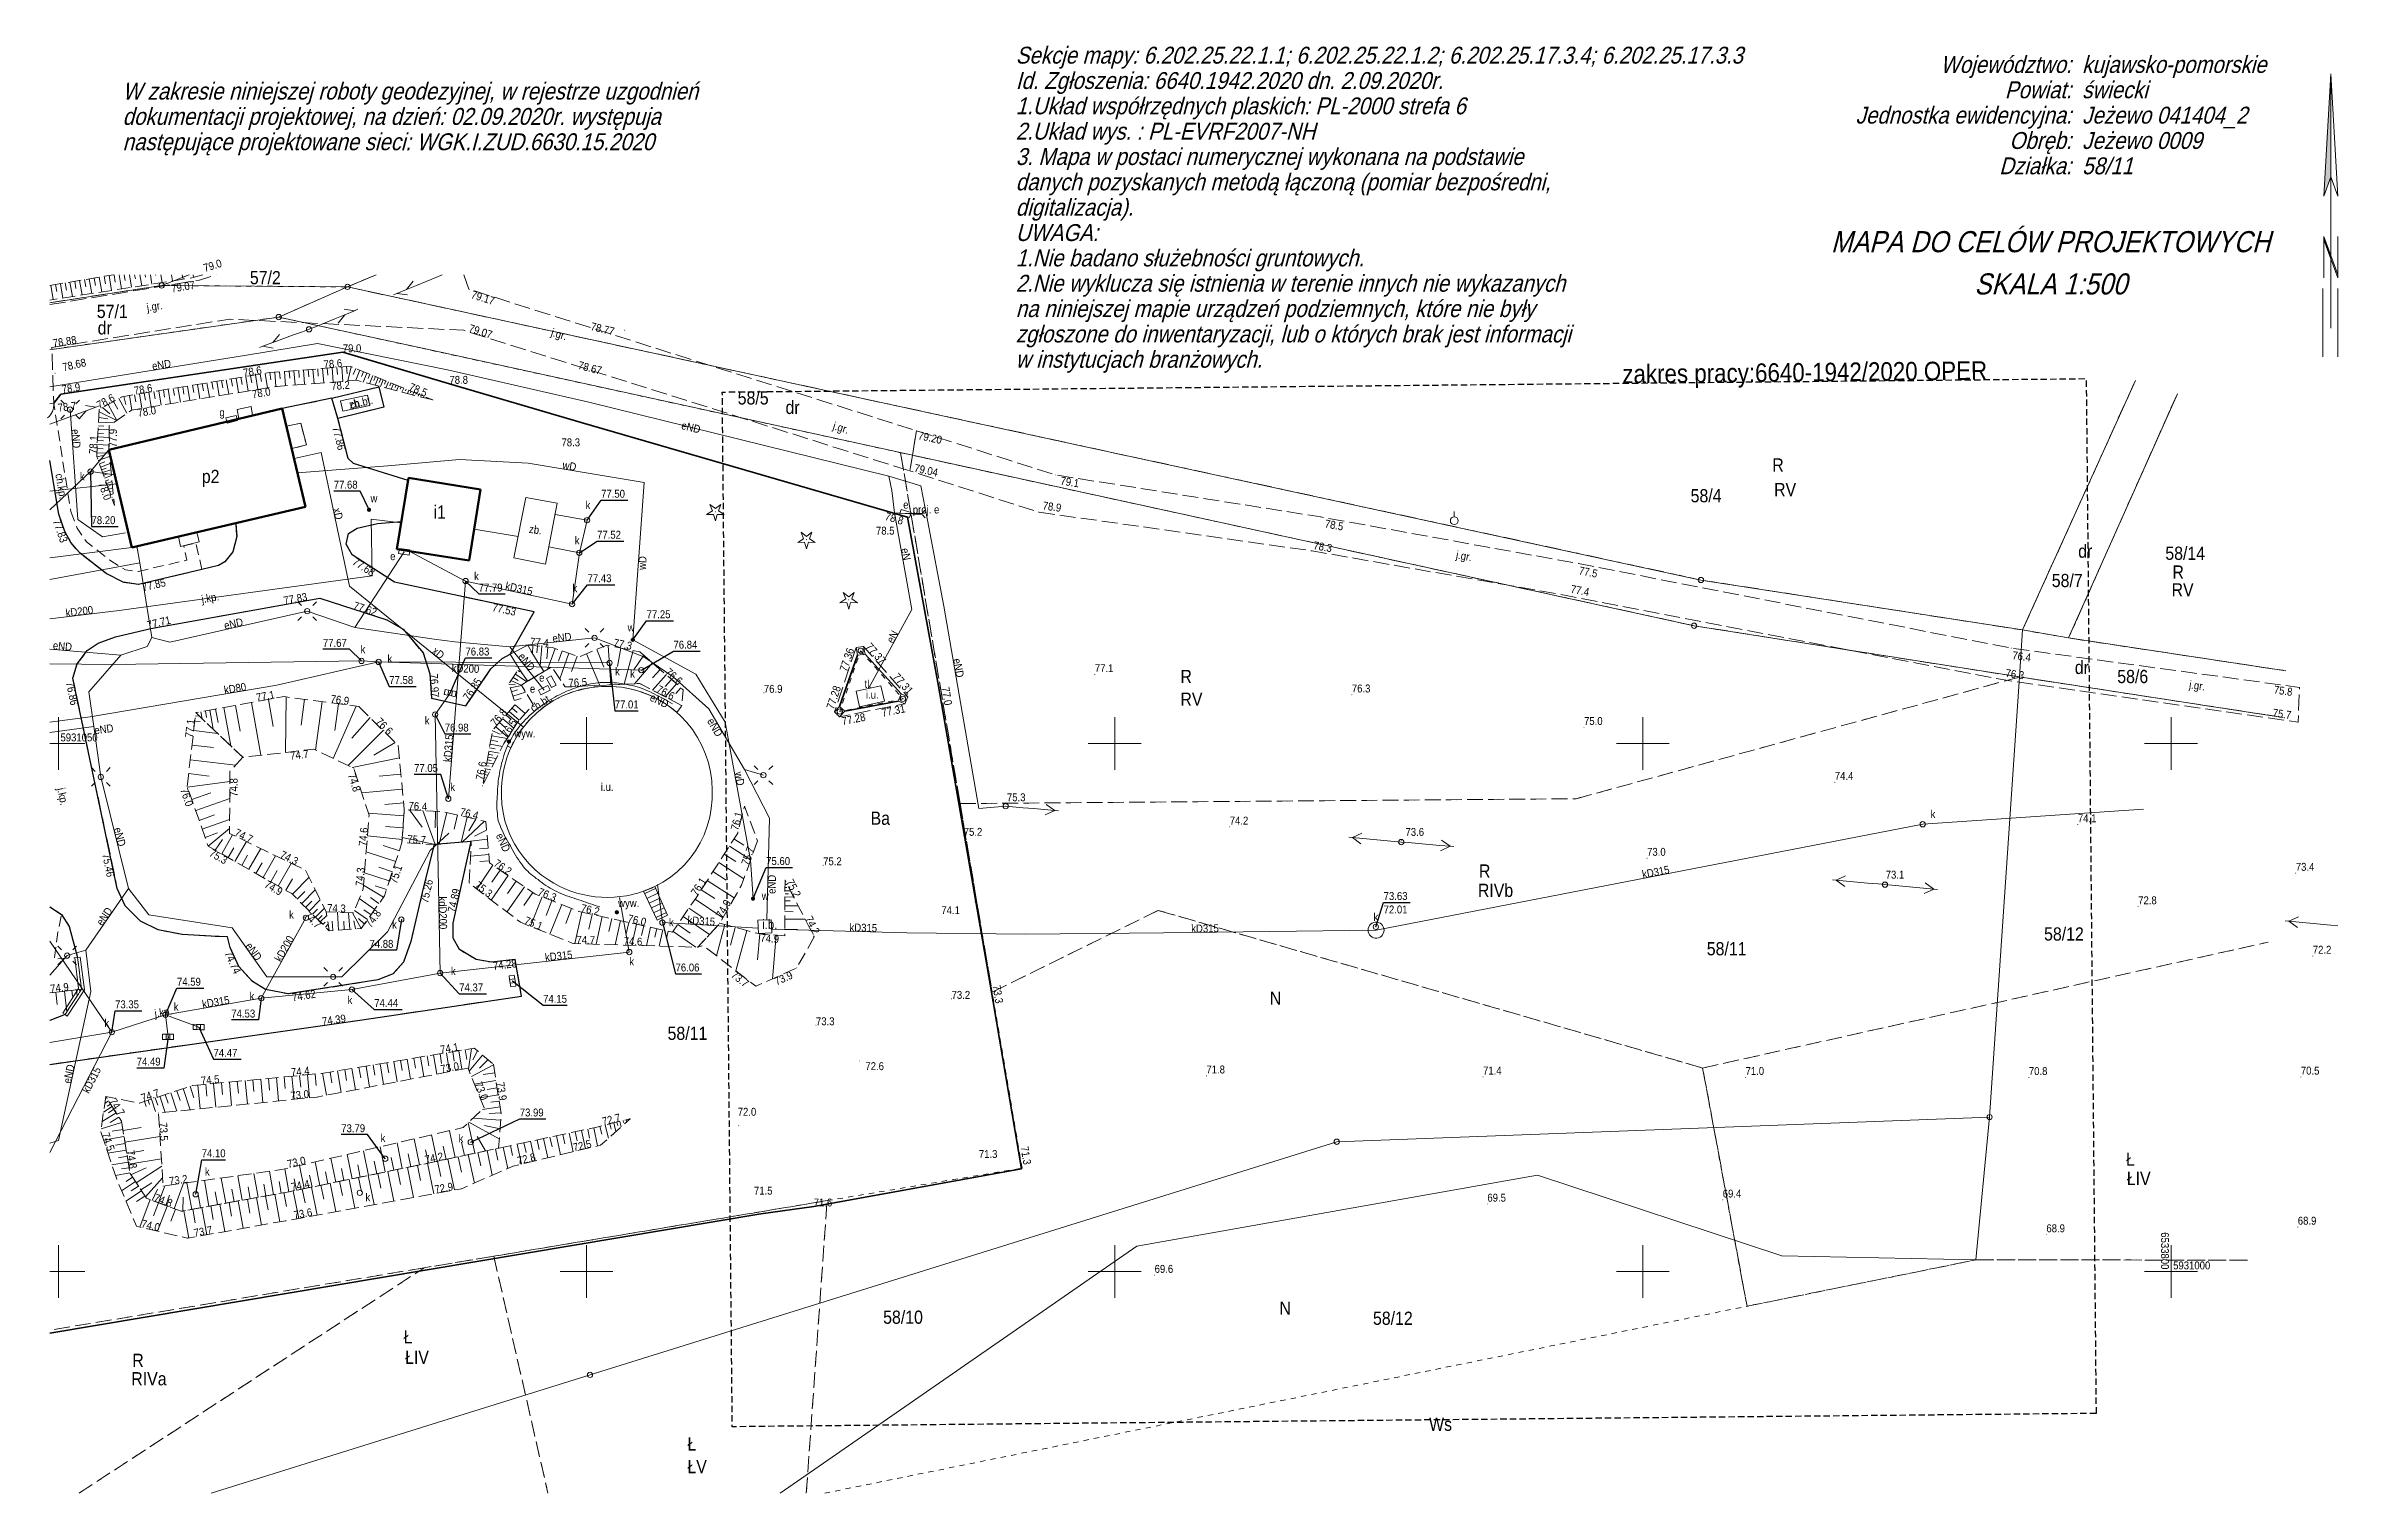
# Model space of a CAD drawing. Extents: x 6533599 to 6533816, y 5930979 to 5931116.
import ezdxf
from ezdxf.enums import TextEntityAlignment as Align

# ---------------------------------------------------------------- set-up
doc = ezdxf.new("R2010")
doc.units = 0
for name, pattern in [('1.5_0.5', [2, 1.5, -0.5]), ('2', [0.9, 0.6, -0.3]), ('218-500', [1, 0.5, -0.5]), ('219-500', [0]), ('ktok04-500', [0]), ('mz1.0_0.5', [1.5, 1, -0.5]), ('mz1.25_0.5', [1.75, 1.25, -0.5]), ('mz2.0_0.5', [2.5, 2, -0.5]), ('sm05_500', [1, 0.5, -0.5])]:
    doc.linetypes.add(name, pattern=pattern)
doc.layers.get('0').update_dxf_attribs({"color": 2, "lineweight": 5})
doc.styles.get("Standard").update_dxf_attribs({"font": 'txt', "width": 0.75})
doc.linetypes.add('450-500k', pattern='A,2.5,0,[7,ksztalty.shx,S=0.714,R=0,X=0,Y=0],2.5', length=5)
doc.linetypes.add('902-500', pattern='A,3.75,0,[1,ksztalty.shx,S=0.5,R=0,X=0,Y=0],3.75', length=7.5)

msp = doc.modelspace()

# ---------------------------------------------------------------- texts
at = {"layer": '209-Opis konturu klasyfikacyjnego', "color": 3, "linetype": 'CONTINUOUS', "lineweight": 18, "width": 0.9}
for s, p in [('RV', (6533762.42, 5931073.42)), ('RV', (6533800.05, 5931063.93)), ('RIVb', (6533734.38, 5931035.47)), ('ŁIV', (6533795.81, 5931008.19)), ('ŁIV', (6533632.82, 5930991.25)), ('RIVa', (6533606.9, 5930989.22))]:
    msp.add_text(s, height=1.25, dxfattribs=at).set_placement(p)
for s, p in [('RV', (6533706.22, 5931054.82)), ('ŁV', (6533659.55, 5930982.15))]:
    msp.add_text(s, height=1.25, dxfattribs=at).set_placement(p, align=Align.TOP_LEFT)
at = {"layer": '210-Oznaczenie użytku', "color": 3, "linetype": 'CONTINUOUS', "lineweight": 18, "width": 0.9}
for s, p in [('dr', (6533603.72, 5931088.73)), ('dr', (6533668.84, 5931081.2)), ('R', (6533762.25, 5931075.75)), ('dr', (6533791.21, 5931067.59)), ('R', (6533800.13, 5931065.61)), ('R', (6533706.22, 5931055.72)), ('dr', (6533790.89, 5931056.58)), ('Ba', (6533676.89, 5931042.3)), ('R', (6533734.48, 5931037.3)), ('N', (6533714.68, 5931025.26)), ('Ł', (6533795.74, 5931010.01)), ('N', (6533715.6, 5930995.9)), ('Ł', (6533632.69, 5930993.19)), ('R', (6533607, 5930990.96)), ('Ws', (6533729.76, 5930984.91)), ('Ł', (6533659.55, 5930983.05))]:
    msp.add_text(s, height=1.25, dxfattribs=at).set_placement(p)
at = {"layer": '211-Nr działki', "color": 7, "linetype": 'CONTINUOUS', "lineweight": 18, "width": 0.9}
for s, p in [('57/2', (6533618.13, 5931093.49)), ('57/1', (6533603.64, 5931090.29)), ('58/5', (6533664.31, 5931082.1)), ('58/4', (6533754.52, 5931072.84)), ('58/14', (6533799.46, 5931067.39)), ('58/7', (6533788.71, 5931064.81)), ('58/6', (6533794.91, 5931055.72)), ('58/11', (6533756.05, 5931029.94)), ('58/12', (6533787.98, 5931031.34)), ('58/11', (6533657.67, 5931021.93)), ('58/10', (6533678.08, 5930995.05)), ('58/12', (6533724.45, 5930994.95))]:
    msp.add_text(s, height=1.25, dxfattribs=at).set_placement(p)
at = {"layer": '312-Numer ewidencyjny budynku-Atr124', "color": 7, "width": 0.9}
for s, p in [('p2', (6533614.42, 5931075.29)), ('i1', (6533636.1, 5931071.92))]:
    msp.add_text(s, height=1.25, dxfattribs=at).set_placement(p, align=Align.MIDDLE_CENTER)
at = {"layer": 'chodnik (powierzchnia)-Atr17', "color": 7, "width": 0.9}
for s, rotation, p in [('ch.bt.', 13.756, (6533627.69, 5931081.67)), ('ch.kp.', 279.599, (6533599.71, 5931075.49)), ('ch.kp.', 279.599, (6533599.71, 5931075.49)), ('ch.bt.', 32.471, (6533644.97, 5931052.93))]:
    msp.add_text(s, height=0.75, rotation=rotation, dxfattribs=at).set_placement(p)
at = {"layer": 'inna budowla (powierzchnia)-Atr17', "color": 7, "width": 0.9}
msp.add_text('i.b.', height=0.9, dxfattribs=at).set_placement((6533666.62, 5931032.43))
at = {"layer": 'inne urządzenie techniczne - siec inna (powierzchnia)-Atr17', "color": 7, "width": 0.9}
msp.add_text('i.u.', height=0.75, dxfattribs=at).set_placement((6533651.35, 5931045.51))
at = {"layer": 'inne urządzenie techniczne - siec telekomunikacyjna (powierzchnia)-Atr17', "color": 7, "width": 0.9}
msp.add_text('i.u.', height=0.75, dxfattribs=at).set_placement((6533676.45, 5931054.24))
at = {"layer": 'jezdnia (powierzchnia)-Atr17', "color": 7, "width": 0.9}
for s, rotation, p in [('j.gr.', 9.032, (6533608.43, 5931090.91)), ('j.gr.', 9.032, (6533608.43, 5931090.91)), ('j.gr.', 9.032, (6533608.43, 5931090.91)), ('j.gr.', 342.502, (6533646.58, 5931088.62)), ('j.gr.', 342.502, (6533646.58, 5931088.62)), ('j.gr.', 342.502, (6533646.58, 5931088.62)), ('j.gr.', 342.502, (6533673.26, 5931079.77)), ('j.gr.', 342.502, (6533673.26, 5931079.77)), ('j.gr.', 342.502, (6533673.26, 5931079.77)), ('j.gr.', -10.249, (6533732.27, 5931067.52)), ('j.kp.', 10.141, (6533613.62, 5931063.28)), ('j.kp.', 10.141, (6533613.62, 5931063.28)), ('j.kp.', 10.141, (6533613.62, 5931063.28)), ('j.gr.', -7.76, (6533801.68, 5931055.22)), ('j.kp.', 281.9, (6533599.88, 5931045.72)), ('j.kp.', 281.9, (6533599.88, 5931045.72)), ('j.kp.', 281.9, (6533599.88, 5931045.72)), ('j.kp.', 8.119, (6533609.16, 5931024.07)), ('j.kp.', 8.119, (6533609.16, 5931024.07)), ('j.kp.', 8.119, (6533609.16, 5931024.07))]:
    msp.add_text(s, height=0.75, rotation=rotation, dxfattribs=at).set_placement(p)
at = {"layer": 'plac (powierzchnia)-Atr17', "color": 7, "width": 0.9}
msp.add_text('tl.', height=0.75, dxfattribs=at).set_placement((6533676.32, 5931055.27))
at = {"layer": 'przewód elektroenergetyczny (linia)-Atr1', "color": 1, "width": 0.9}
for s, rotation, p in [('eND', 9.177, (6533608.93, 5931085.35)), ('eND', -85.985, (6533601.24, 5931079.74)), ('eN', -79.838, (6533679.78, 5931068.43)), ('eND', 12.692, (6533615.78, 5931060.78)), ('eND', -4.76, (6533599.46, 5931058.92)), ('eND', 6.042, (6533646.81, 5931059.58)), ('eN', 61.154, (6533679.01, 5931059.42)), ('eND', -51.426, (6533643.48, 5931058.2)), ('eND', -80.213, (6533684.7, 5931057.98)), ('eND', -76.015, (6533605.24, 5931041.94)), ('eND', 55.193, (6533604.15, 5931032.67)), ('eND', -54.579, (6533617.67, 5931030.82)), ('eND', 77.639, (6533601.17, 5931017.75))]:
    msp.add_text(s, height=0.75, rotation=rotation, dxfattribs=at).set_placement(p)
msp.add_text('eND', height=0.75, rotation=-13.903, dxfattribs=at).set_placement((6533659.012, 5931080.154), align=Align.MIDDLE_LEFT)
for rotation, p in [(-25.56, (6533656.24, 5931054.78)), (-59.595, (6533662.03, 5931052.5)), (7.552, (6533603.36, 5931051.61)), (-65.556, (6533642.08, 5931041.6)), (88.572, (6533667.14, 5931035.77))]:
    msp.add_text('eND', height=0.75, rotation=rotation, dxfattribs=at).set_placement(p, align=Align.TOP_LEFT)
at = {"layer": 'przewód elektroenergetyczny - projektowany lub w budowie (linia) - ob. projektowany-Atr1', "color": 3, "width": 0.9}
msp.add_text('proj. e', height=0.75, rotation=0.358, dxfattribs=at).set_placement((6533680.89, 5931071.77))
at = {"layer": 'przewód kanalizacyjny (linia)-Atr1', "color": 34, "width": 0.9}
for s, rotation, p in [('kD315', -12.203, (6533642.26, 5931064.58)), ('kD200', 7.003, (6533600.74, 5931061.98)), ('kD80', 9.662, (6533615.75, 5931054.68)), ('kD315', 85.478, (6533637.19, 5931048.22)), ('kD315', 10.958, (6533750.01, 5931037.22)), ('kdD200', -88.9, (6533636, 5931035.51)), ('kD315', -3.341, (6533659.54, 5931032.9)), ('kD315', -1.569, (6533674.89, 5931032.22)), ('kD315', 0.74, (6533707.25, 5931032.1)), ('kD200', 60.933, (6533621.08, 5931029.25)), ('kD315', 6.34, (6533646.11, 5931029.37)), ('kD315', 9.759, (6533613.68, 5931024.93))]:
    msp.add_text(s, height=0.75, rotation=rotation, dxfattribs=at).set_placement(p)
for s, rotation, p in [('kD200', -1.773, (6533637.25, 5931057.51)), ('kD315', 62.722, (6533602.21, 5931017.15))]:
    msp.add_text(s, height=0.75, rotation=rotation, dxfattribs=at).set_placement(p, align=Align.TOP_LEFT)
at = {"layer": 'przewód niezidentyfikowany (linia)-Atr1', "color": 7, "width": 0.9}
for rotation, p in [(-78.047, (6533626, 5931072.22)), (-39.006, (6533635.3, 5931058.62))]:
    msp.add_text('xD', height=0.75, rotation=rotation, dxfattribs=at).set_placement(p)
at = {"layer": 'przewód wodociągowy (linia)-Atr1', "color": 5, "width": 0.9}
for rotation, p in [(-9.479, (6533647.68, 5931076.02)), (-79.595, (6533664.01, 5931047.24))]:
    msp.add_text('wD', height=0.75, rotation=rotation, dxfattribs=at).set_placement(p)
msp.add_text('wD', height=0.75, rotation=85.893, dxfattribs=at).set_placement((6533654.86, 5931066.47), align=Align.TOP_LEFT)
at = {"layer": 'punkt o określonej wysokości (sieć kanalizacyjna)-Atr2', "color": 34, "width": 0.9}
for s, p in [('77.50', (6533651.38, 5931073.048)), ('78.20', (6533603.14, 5931070.548)), ('77.52', (6533651, 5931069.168)), ('77.43', (6533650.1, 5931065.048)), ('77.79', (6533639.79, 5931064.168)), ('77.67', (6533625.045, 5931058.928)), ('76.83', (6533638.54, 5931058.107)), ('76.84', (6533658.23, 5931058.758)), ('77.58', (6533631.33, 5931055.408)), ('77.01', (6533652.67, 5931053.098)), ('76.98', (6533636.58, 5931050.908)), ('77.05', (6533633.674, 5931047.078)), ('73.63', (6533725.46, 5931034.958)), ('74.88', (6533629.456, 5931030.428)), ('76.06', (6533658.43, 5931028.188)), ('74.59', (6533611.23, 5931026.838)), ('74.37', (6533637.95, 5931026.298)), ('73.35', (6533605.37, 5931024.698)), ('74.53', (6533616.376, 5931023.828)), ('74.44', (6533629.91, 5931024.828)), ('74.15', (6533645.89, 5931025.218)), ('74.49', (6533607.416, 5931019.277)), ('74.47', (6533614.69, 5931020.107)), ('73.99', (6533643.68, 5931014.458)), ('73.79', (6533626.78, 5931012.968)), ('74.10', (6533613.57, 5931010.598))]:
    msp.add_text(s, height=0.75, dxfattribs=at).set_placement(p, align=Align.BOTTOM_LEFT)
at = {"layer": 'punkt o określonej wysokości (sieć kanalizacyjna)-Atr3', "color": 34, "width": 0.9}
msp.add_text('72.01', height=0.75, dxfattribs=at).set_placement((6533725.46, 5931033.683), align=Align.BOTTOM_LEFT)
at = {"layer": 'punkt o określonej wysokości (sieć wodociągowa)-Atr2', "color": 5, "width": 0.9}
for s, p in [('77.68', (6533626.07, 5931073.908)), ('77.25', (6533655.69, 5931061.638)), ('75.60', (6533667.01, 5931038.268))]:
    msp.add_text(s, height=0.75, dxfattribs=at).set_placement(p, align=Align.BOTTOM_LEFT)
at = {"layer": 'punkt wysokościowy naturalny-Atr2', "color": 7, "width": 0.9}
for s, rotation, p in [('79.0', 17.32, (6533613.87, 5931094.64)), ('78.6', 9.269, (6533617.56, 5931084.72)), ('78.6', 4.495, (6533625.14, 5931085.52)), ('78.6', 29.054, (6533603.89, 5931081.65)), ('78.6', 9.269, (6533607.22, 5931083.03)), ('78.5', 337.808, (6533633.11, 5931083.48)), ('78.1', 87.041, (6533603.65, 5931077.4)), ('78.8', 343.825, (6533678.19, 5931071.19)), ('77.4', 355.051, (6533644.63, 5931059.28)), ('77.3', 348.83, (6533652.5, 5931059.19)), ('76.6', 318.715, (6533657.37, 5931056.65)), ('77.1', 10.304, (6533618.8, 5931053.97)), ('76.9', 352.516, (6533625.73, 5931053.87)), ('76.5', 2.679, (6533648.31, 5931055.37)), ('76.6', 332.471, (6533656.53, 5931054.89)), ('76.6', 315.076, (6533629.97, 5931051.99)), ('76.8', 48.928, (6533641.4, 5931051.57)), ('76.5', 57.474, (6533642.52, 5931050.52)), ('77.1', 83.281, (6533612.73, 5931050.52)), ('76.6', 79.637, (6533640.24, 5931046.49)), ('76.4', 356.751, (6533633.13, 5931043.73)), ('76.4', 346.839, (6533637.96, 5931043.19)), ('74.7', 334.074, (6533616.6, 5931041.3)), ('74.6', 85.481, (6533629.18, 5931040.26)), ('76.1', 75.434, (6533664.36, 5931041.72)), ('74.3', 334.074, (6533620.9, 5931039.21)), ('75.7', 356.633, (6533633.02, 5931040.58)), ('75.7', 70.259, (6533665.33, 5931038.39)), ('74.3', 85.481, (6533628.88, 5931036.47)), ('76.2', 325.672, (6533641.14, 5931038.47)), ('76.1', 57.251, (6533660.45, 5931035.51)), ('75.2', 297.158, (6533668.87, 5931036.91)), ('75.3', 322.678, (6533639.33, 5931036.43)), ('76.3', 338.389, (6533645.33, 5931035.66)), ('74.9', 60.169, (6533662.85, 5931033.4)), ('74.3', 358.23, (6533625.44, 5931034.05)), ('75.1', 337.961, (6533644.03, 5931032.95)), ('76.2', 347.549, (6533649.42, 5931034.07)), ('76.0', 347.549, (6533653.84, 5931033.09)), ('74.2', 297.158, (6533670.66, 5931033.41)), ('74.7', 358.363, (6533649.03, 5931031.04)), ('74.6', 358.363, (6533653.51, 5931030.91)), ('74.9', 6.438, (6533599.27, 5931026.4)), ('74.1', 9.391, (6533636.21, 5931020.63)), ('73.0', 10.861, (6533636.26, 5931018.78)), ('74.5', 5.375, (6533613.53, 5931017.69)), ('74.4', 5.375, (6533622.06, 5931018.49)), ('73.0', 291.905, (6533639.38, 5931017.77)), ('73.9', 278.985, (6533641.46, 5931017.88)), ('74.7', 302.598, (6533604.77, 5931016.12)), ('74.7', 18.264, (6533607.98, 5931016.05)), ('73.0', 5.74, (6533622.01, 5931016.27)), ('73.5', 273.637, (6533609.54, 5931014.1)), ('72.7', 14.163, (6533651.58, 5931013.82)), ('74.5', 288.511, (6533604.09, 5931013.01)), ('74.8', 279.406, (6533606.44, 5931011.42)), ('74.2', 11.589, (6533634.78, 5931010.21)), ('72.8', 13.399, (6533643.54, 5931010.1)), ('72.5', 13.399, (6533648.82, 5931011.36)), ('73.2', 7.908, (6533610.54, 5931008.18)), ('73.0', 13.05, (6533621.76, 5931009.79)), ('74.8', 339.348, (6533608.98, 5931006.69)), ('74.4', 11.589, (6533622.13, 5931007.62)), ('72.9', 10.331, (6533635.69, 5931007.39)), ('74.0', 346.831, (6533607.8, 5931004.19)), ('73.6', 10.331, (6533622.36, 5931004.96)), ('73.7', 10.12, (6533612.9, 5931003.27))]:
    msp.add_text(s, height=0.75, rotation=rotation, dxfattribs=at).set_placement(p)
for s, p in [('79.0', (6533626.92, 5931087.05)), ('78.8', (6533637.02, 5931084.06)), ('78.3', (6533647.63, 5931078.14)), ('78.5', (6533677.4, 5931069.78)), ('76.9', (6533666.79, 5931054.8)), ('75.2', (6533685.71, 5931041.26)), ('75.2', (6533672.4, 5931038.47)), ('74.1', (6533683.59, 5931033.84)), ('73.2', (6533684.56, 5931025.82)), ('73.3', (6533671.72, 5931023.32)), ('72.6', (6533676.4, 5931019.07)), ('72.0', (6533664.31, 5931014.75)), ('71.3', (6533687.14, 5931010.75)), ('71.5', (6533665.85, 5931007.28)), ('71.6', (6533671.51, 5931006.16))]:
    msp.add_text(s, height=0.75, dxfattribs=at).set_placement(p)
for s, rotation, p in [('78.9', 8.443, (6533600.27, 5931083.89)), ('78.0', 9.238, (6533618.28, 5931083.43)), ('78.2', 4.351, (6533625.81, 5931084.21)), ('78.7', 6.842, (6533599.9, 5931082.16)), ('78.0', 9.238, (6533607.44, 5931081.66)), ('77.9', 89.745, (6533604.79, 5931078.04)), ('78.0', 289.793, (6533604.47, 5931074.87)), ('79.1', -9.007, (6533694.94, 5931075.27)), ('78.9', 351.932, (6533693.25, 5931072.92)), ('78.5', -10.249, (6533719.98, 5931071.21)), ('78.3', 350.044, (6533718.9, 5931069.15)), ('77.5', -11.065, (6533744.04, 5931066.77)), ('77.4', 349.075, (6533743.26, 5931065.02)), ('76.3', 351.793, (6533784.4, 5931057.06)), ('76.4', -7.76, (6533785.04, 5931058.74)), ('77.0', -80.143, (6533684.33, 5931055.42)), ('75.8', -7.76, (6533809.8, 5931055.48)), ('75.7', 351.793, (6533809.69, 5931053.3)), ('74.7', 6.526, (6533621.9, 5931049.2)), ('76.0', 289.365, (6533612.22, 5931045.87)), ('74.8', 89.804, (6533616.22, 5931044.96)), ('74.8', 287.777, (6533628.11, 5931047.26)), ('75.3', 330.387, (6533614.58, 5931040.05)), ('75.1', 71.736, (6533631.31, 5931036.9)), ('74.9', 330.387, (6533619.8, 5931037.08)), ('74.7', 315.324, (6533623.71, 5931034.17)), ('74.8', 54.673, (6533628.98, 5931032.92)), ('74.9', 355.178, (6533666.5, 5931031.98)), ('73.7', 322.347, (6533664.06, 5931028.53)), ('73.9', 24.209, (6533667.69, 5931027.76)), ('73.3', -80.4, (6533689.17, 5931027.19)), ('71.3', -80.4, (6533691.82, 5931011.92))]:
    msp.add_text(s, height=0.75, rotation=rotation, dxfattribs=at).set_placement(p, align=Align.TOP_LEFT)
for s, p in [('77.1', (6533698.12, 5931056.53)), ('76.3', (6533722.45, 5931054.61)), ('75.0', (6533744.43, 5931051.53)), ('74.4', (6533768.17, 5931046.33)), ('74.2', (6533710.89, 5931042.1)), ('74.1', (6533791.18, 5931042.32)), ('73.0', (6533750.4, 5931039.14)), ('73.4', (6533811.81, 5931037.72)), ('72.8', (6533796.89, 5931034.55)), ('72.2', (6533813.42, 5931029.87)), ('71.8', (6533708.68, 5931018.53)), ('71.4', (6533734.87, 5931018.43)), ('71.0', (6533759.72, 5931018.39)), ('70.8', (6533786.54, 5931018.38)), ('70.5', (6533812.29, 5931018.42)), ('69.5', (6533735.28, 5931006.39)), ('69.4', (6533757.56, 5931006.78)), ('68.9', (6533812, 5931004.21)), ('68.9', (6533788.2, 5931003.49)), ('69.6', (6533703.78, 5930999.65))]:
    msp.add_text(s, height=0.75, dxfattribs=at).set_placement(p, align=Align.BOTTOM_LEFT)
for s, p in [('75.3', (6533689.8, 5931045.28)), ('73.6', (6533727.53, 5931042)), ('73.1', (6533772.99, 5931037.95))]:
    msp.add_text(s, height=0.75, dxfattribs=at).set_placement(p, align=Align.TOP_LEFT)
at = {"layer": 'punkt wysokościowy sztuczny-Atr2', "color": 7, "width": 0.9}
for s, rotation, p in [('79.07', 9.356, (6533610.63, 5931093.44)), ('79.17', 342.445, (6533639.23, 5931092.91)), ('78.77', 346.388, (6533650.51, 5931089.89)), ('77.86', 284.213, (6533626.65, 5931080.09)), ('79.20', 347.934, (6533681.5, 5931079.56)), ('77.83', 289.259, (6533600.17, 5931071.32)), ('77.68', 327.106, (6533628.17, 5931067.64)), ('77.85', 13.358, (6533607.85, 5931065.12)), ('77.53', 348, (6533641.18, 5931063.29)), ('77.36', 71.565, (6533673.93, 5931056.98)), ('77.37', -48.704, (6533676.92, 5931059.61)), ('77.31', -48.704, (6533679.5, 5931056.76)), ('76.86', 281.9, (6533601.44, 5931055.93)), ('77.28', 71.565, (6533672.68, 5931053.41)), ('77.28', 11.256, (6533674.1, 5931052.46)), ('77.31', 11.256, (6533677.87, 5931053.26)), ('75.46', 281.9, (6533604.87, 5931039.66)), ('75.26', 77.014, (6533634.24, 5931035)), ('74.74', 294.999, (6533616.37, 5931030.46)), ('74.28', 6.872, (6533641.1, 5931029.3)), ('74.62', 8.914, (6533622.07, 5931026.33))]:
    msp.add_text(s, height=0.75, rotation=rotation, dxfattribs=at).set_placement(p, align=Align.TOP_LEFT)
for s, rotation, p in [('79.07', 342.502, (6533638.78, 5931089)), ('78.88', 9.032, (6533599.54, 5931087.52)), ('78.68', 12.768, (6533600.48, 5931085.25)), ('78.67', 345.602, (6533649.14, 5931085.49)), ('79.04', 348.106, (6533680.97, 5931075.74)), ('77.83', 10.141, (6533621.39, 5931063.15)), ('77.62', 342.081, (6533627.85, 5931062.74)), ('77.71', 13.47, (6533608.5, 5931060.83)), ('76.97', 273.468, (6533635.17, 5931056.59)), ('76.85', 55.708, (6533638.86, 5931054)), ('74.89', 77.369, (6533637.57, 5931033.95)), ('74.39', 8.119, (6533625.02, 5931023.3))]:
    msp.add_text(s, height=0.75, rotation=rotation, dxfattribs=at).set_placement(p)
at = {"layer": 'Ramki i opis wydruku', "color": 7, "linetype": 'CONTINUOUS', "lineweight": 13, "oblique": 15, "width": 0.9}
for s, p in [('Sekcje mapy: 6.202.25.22.1.1; 6.202.25.22.1.2; 6.202.25.17.3.4; 6.202.25.17.3.3', (6533690.63, 5931114.38)), ('Id. Zgłoszenia: 6640.1942.2020 dn. 2.09.2020r.', (6533690.63, 5931111.98)), ('kujawsko-pomorskie', (6533791.58, 5931113.5)), ('W zakresie niniejszej roboty geodezyjnej, w rejestrze uzgodnień ', (6533606.08, 5931110.98)), ('1.Układ współrzędnych plaskich: PL-2000 strefa 6', (6533690.63, 5931109.58)), ('świecki', (6533791.58, 5931111.1)), ('dokumentacji projektowej, na dzień: 02.09.2020r. występuja', (6533606.08, 5931108.58)), ('2.Układ wys. : PL-EVRF2007-NH', (6533690.63, 5931107.18)), ('Jeżewo 041404_2', (6533791.58, 5931108.7)), ('następujące projektowane sieci: WGK.I.ZUD.6630.15.2020', (6533606.08, 5931106.18)), ('Jeżewo 0009', (6533791.58, 5931106.3)), ('3. Mapa w postaci numerycznej wykonana na podstawie', (6533690.63, 5931104.78)), ('58/11', (6533791.58, 5931103.9)), ('danych pozyskanych metodą łączoną (pomiar bezpośredni,', (6533690.63, 5931102.38)), ('digitalizacja).', (6533690.63, 5931099.98)), ('UWAGA:', (6533690.63, 5931097.58)), ('1.Nie badano służebności gruntowych.', (6533690.63, 5931095.18)), ('2.Nie wyklucza się istnienia w terenie innych nie wykazanych', (6533690.63, 5931092.78)), ('na niniejszej mapie urządzeń podziemnych, które nie były', (6533690.63, 5931090.38)), ('zgłoszone do inwentaryzacji, lub o których brak jest informacji', (6533690.63, 5931087.98)), ('w instytucjach branżowych.', (6533690.63, 5931085.58))]:
    msp.add_text(s, height=1.6, dxfattribs=at).set_placement(p)
for s, p in [('Województwo:', (6533790.58, 5931113.5)), ('Powiat:', (6533790.58, 5931111.1)), ('Jednostka ewidencyjna:', (6533790.59, 5931108.7)), ('Obręb:', (6533790.58, 5931106.3)), ('Działka:', (6533790.58, 5931103.9))]:
    msp.add_text(s, height=1.6, dxfattribs=at).set_placement(p, align=Align.RIGHT)
for s, p in [('MAPA DO CELÓW PROJEKTOWYCH', (6533788.6, 5931096.52)), ('SKALA 1:500', (6533788.6, 5931092.52))]:
    msp.add_text(s, height=2, dxfattribs=at).set_placement(p, align=Align.CENTER)
at = {"layer": 'szafa elektroenergetyczna (punkt)-Atr17', "color": 7, "width": 0.9}
for p in [(6533679.98, 5931072.24), (6533631.41, 5931067.36), (6533644.64, 5931054.81), (6533645.51, 5931055.86)]:
    msp.add_text('e', height=0.75, dxfattribs=at).set_placement(p)
at = {"layer": 'szafa gazowa (punkt)-Atr17', "color": 7, "width": 0.9}
msp.add_text('g', height=0.75, dxfattribs=at).set_placement((6533615.25, 5931080.98))
at = {"layer": 'Wstawianie ramki sekcyjnej z opisem', "color": 7, "linetype": 'CONTINUOUS', "lineweight": 13, "width": 0.9}
for s, p in [('5931050', (6533600.2, 5931050.2)), ('5931000', (6533800.2, 5931000.2))]:
    msp.add_text(s, height=0.75, rotation=0.001, dxfattribs=at).set_placement(p)
msp.add_text('6533800', height=0.75, rotation=270, dxfattribs=at).set_placement((6533799.05, 5931000.2), align=Align.RIGHT)
at = {"layer": 'wywietrznik (punkt)-Atr17', "color": 7, "width": 0.9}
for p in [(6533643.16, 5931050.57), (6533652.99, 5931034.52)]:
    msp.add_text('wyw.', height=0.75, dxfattribs=at).set_placement(p)
at = {"layer": 'właz okrągły - siec kanalizacyjna (punkt)-Atr17', "color": 7, "width": 0.9}
for p in [(6533602.04, 5931074.92), (6533649.91, 5931072.2), (6533648.89, 5931068.85), (6533639.35, 5931065.47), (6533648.67, 5931064.33), (6533628.61, 5931058.55), (6533631.16, 5931057.66), (6533652.71, 5931056.44), (6533654.13, 5931056.24), (6533634.69, 5931051.8), (6533637.1, 5931045.5), (6533777.24, 5931042.94), (6533621.84, 5931033.42), (6533631.59, 5931032.48), (6533657.8, 5931032.68), (6533724.5, 5931033.2), (6533637.16, 5931028.07), (6533654.05, 5931028.98), (6533618.1, 5931025.7), (6533610.92, 5931024.7), (6533627.38, 5931025.33), (6533604.36, 5931023.16), (6533630.51, 5931012.26), (6533637.89, 5931012.23), (6533613.88, 5931009.08), (6533629.07, 5931006.66)]:
    msp.add_text('k', height=0.75, dxfattribs=at).set_placement(p)
at = {"layer": 'Zakres-Atr998', "color": 7, "width": 0.903}
msp.add_text('zakres pracy:6640-1942/2020 OPER', height=1.75, rotation=0.56, dxfattribs=at).set_placement((6533748.063, 5931084.115))
at = {"layer": 'zasuwa - siec wodociągowa (punkt)-Atr17', "color": 7, "width": 0.9}
for p in [(6533629.55, 5931072.85), (6533653.89, 5931060.61), (6533666.59, 5931035.19)]:
    msp.add_text('w', height=0.75, dxfattribs=at).set_placement(p)
at = {"layer": 'zbiornik - przewód gazowy (powierzchnia)-Atr17', "color": 40, "width": 0.9}
msp.add_text('zb.', height=0.75, rotation=12.664, dxfattribs=at).set_placement((6533627.62, 5931081.69))
at = {"layer": 'zbiornik - przewód kanalizacyjny (powierzchnia)-Atr17', "color": 34, "width": 0.9}
msp.add_text('zb.', height=0.75, rotation=351.869, dxfattribs=at).set_placement((6533644.52, 5931069.96))

# ---------------------------------------------------------------- blocks, each defined once
blk = doc.blocks.new('203')
at = {"linetype": 'Continuous', "lineweight": 0}
h = blk.add_hatch(color=0, dxfattribs=at)
edge = h.paths.add_edge_path()
edge.add_arc((0, 0), 0.045, 0, 360)
blk = doc.blocks.new('202')
at = {"color": 0, "linetype": 'Continuous', "lineweight": 0}
blk.add_circle((0, 0), 0.25, dxfattribs=at)
blk = doc.blocks.new('131')
at = {"color": 0, "linetype": 'Continuous', "lineweight": 13}
blk.add_line((0, 0.375), (0, 0.875), dxfattribs=at)
blk.add_circle((0, 0), 0.375, dxfattribs=at)
blk = doc.blocks.new('PW02')
at = {"linetype": 'Continuous', "lineweight": 13}
h = blk.add_hatch(color=0, dxfattribs=at)
edge = h.paths.add_edge_path()
edge.add_arc((0, 0), 0.045, 0, 360)
blk = doc.blocks.new('PW01')
at = {"linetype": 'Continuous', "lineweight": 13}
h = blk.add_hatch(color=0, dxfattribs=at)
edge = h.paths.add_edge_path()
edge.add_arc((0, 0), 0.045, 0, 360)
blk = doc.blocks.new('SM01')
at = {"color": 0, "linetype": 'Continuous', "lineweight": 13}
for p, q in [((-0.53, 0.531), (-0.883, 0.884)), ((0.531, 0.531), (0.884, 0.884)), ((-0.53, -0.53), (-0.883, -0.883)), ((0.531, -0.53), (0.884, -0.883))]:
    blk.add_line(p, q, dxfattribs=at)
blk.add_circle((0, 0), 0.25, dxfattribs=at)
blk = doc.blocks.new('US22')
at = {"color": 0, "linetype": 'Continuous', "lineweight": 13}
blk.add_circle((0, 0), 0.25, dxfattribs=at)
blk = doc.blocks.new('US05')
at = {"color": 0, "linetype": 'Continuous', "lineweight": 13}
for p, q in [((-0.525, -0.25), (-0.525, 0.25)), ((-0.525, 0.25), (-0.175, 0.25)), ((-0.175, -0.25), (-0.175, 0.25)), ((-0.175, 0.25), (0.175, 0.25)), ((0.175, -0.25), (0.175, 0.25)), ((0.175, 0.25), (0.525, 0.25)), ((0.525, -0.25), (0.525, 0.25)), ((-0.525, -0.25), (-0.175, -0.25)), ((-0.175, -0.25), (0.175, -0.25)), ((0.175, -0.25), (0.525, -0.25))]:
    blk.add_line(p, q, dxfattribs=at)
blk = doc.blocks.new('US20')
at = {"color": 0, "linetype": 'Continuous', "lineweight": 13}
for p, q in [((-0.5, -0.25), (-0.5, 0.25)), ((-0.5, 0.25), (0.5, 0.25)), ((0.5, -0.25), (0.5, 0.25)), ((-0.5, -0.25), (0.5, -0.25))]:
    blk.add_line(p, q, dxfattribs=at)
blk = doc.blocks.new('SM04')
at = {"color": 0, "linetype": 'Continuous', "lineweight": 13}
blk.add_circle((0, 0), 0.25, dxfattribs=at)
blk = doc.blocks.new('US25')
at = {"linetype": 'Continuous', "lineweight": 0}
h = blk.add_hatch(color=0, dxfattribs=at)
edge = h.paths.add_edge_path()
edge.add_arc((0, 0), 0.2, 0, 360)
blk = doc.blocks.new('US18')
at = {"color": 0, "linetype": 'Continuous', "lineweight": 13}
for p, q in [((-0.5, -0.25), (-0.5, 0.25)), ((-0.5, 0.25), (0.5, 0.25)), ((0.5, -0.25), (0.5, 0.25)), ((-0.5, -0.25), (0.5, -0.25))]:
    blk.add_line(p, q, dxfattribs=at)
blk = doc.blocks.new('US24')
at = {"linetype": 'Continuous', "lineweight": 0}
h = blk.add_hatch(color=0, dxfattribs=at)
edge = h.paths.add_edge_path()
edge.add_arc((0, 0), 0.2, 0, 360)
blk = doc.blocks.new('PT01')
at = {"color": 0, "linetype": 'Continuous', "lineweight": 13}
for p, q in [((0.65, 0), (0, 0)), ((0.65, 0), (1.65, 0)), ((1.65, 0), (2.65, 0)), ((2.65, 0), (3.65, 0)), ((3.65, 0), (2.784, -0.5)), ((3.65, 0), (4.65, 0)), ((4.65, 0), (3.784, 0.5)), ((4.65, 0), (5, 0))]:
    blk.add_line(p, q, dxfattribs=at)
blk = doc.blocks.new('OK04')
at = {"color": 0, "linetype": 'Continuous', "lineweight": 0}
blk.add_arc((1.5, 0.001), 1.5, 120, 180, dxfattribs=at)
blk = doc.blocks.new('OP011')
at = {"linetype": 'Continuous', "lineweight": 13}
h = blk.add_hatch(color=0, dxfattribs=at)
edge = h.paths.add_edge_path()
edge.add_arc((0, 0), 0.05, 0, 360)
at = {"color": 0, "linetype": 'Continuous', "lineweight": 13}
for p, q in [((-0.828, -0.268), (-0.283, 0.093)), ((-0.283, 0.093), (-0.512, 0.706)), ((-0.512, 0.706), (0, 0.299)), ((0, 0.299), (0.512, 0.706)), ((0.512, 0.706), (0.283, 0.093)), ((0.283, 0.093), (0.828, -0.268)), ((-0.175, -0.24), (-0.828, -0.268)), ((0, -0.87), (-0.175, -0.24)), ((0.175, -0.24), (0, -0.87)), ((0.828, -0.268), (0.175, -0.24))]:
    blk.add_line(p, q, dxfattribs=at)
blk = doc.blocks.new('SM05')
at = {"color": 0, "linetype": 'Continuous', "lineweight": 13}
blk.add_circle((0, 0), 0.25, dxfattribs=at)
blk = doc.blocks.new('PE04')
at = {"color": 0, "linetype": 'Continuous', "lineweight": 13}
for p, q in [((0.65, 0), (0, 0)), ((0.65, 0), (1.65, 0)), ((1.65, 0), (2.65, 0)), ((2.65, 0), (3.65, 0)), ((3.65, 0), (4.65, 0)), ((4.65, 0), (3.784, 0.5)), ((4.65, 0), (3.784, -0.5)), ((4.65, 0), (5, 0))]:
    blk.add_line(p, q, dxfattribs=at)
blk = doc.blocks.new('W_POL')
at = {"color": 0, "linetype": 'Continuous', "lineweight": 0}
for p, q in [((0, 13.393), (-0.67, 1.818)), ((0, 13.393), (0, -3.92)), ((0, 13.393), (0.668, 1.818)), ((-0.67, 1.818), (0, 3.636)), ((0.668, 1.818), (0, 3.636)), ((-0.67, -2.007), (-0.67, -5.929)), ((-0.67, -2.007), (0.669, -5.621)), ((0.669, -2.007), (0.669, -5.929)), ((-0.67, -2.314), (0.67, -5.929)), ((0, -3.92), (0, -4.59)), ((0, -4.59), (0, -10.676)), ((-0.755, -6.94), (-0.755, -13.393)), ((0.671, -6.94), (0.671, -13.393))]:
    blk.add_line(p, q, dxfattribs=at)
at = {"color": 0, "linetype": 'Continuous', "lineweight": 0, "extrusion": (0, 0, -1)}
for points in [[(0, 13.393), (0, 3.636), (0.67, 1.818)], [(0, -3.814), (0, -4.122), (0.67, -2.007), (0.67, -2.314)]]:
    blk.add_solid(points, dxfattribs=at)

# ---------------------------------------------------------------- linework, layer by layer
at = {"layer": '000 Inne (niezydentyfikowane)', "color": 7, "linetype": 'CONTINUOUS', "lineweight": 13}
for p, q in [((6533600.19, 5931093.54), (6533600.42, 5931092.18)), ((6533600.65, 5931093.62), (6533600.76, 5931092.94)), ((6533601.1, 5931093.69), (6533601.33, 5931092.32)), ((6533601.56, 5931093.77), (6533601.67, 5931093.08)), ((6533602.01, 5931093.85), (6533602.25, 5931092.47)), ((6533602.47, 5931093.93), (6533602.59, 5931093.23)), ((6533602.93, 5931094), (6533603.17, 5931092.61)), ((6533603.4, 5931094.08), (6533603.52, 5931093.38)), ((6533603.86, 5931094.16), (6533604.1, 5931092.76)), ((6533604.33, 5931094.24), (6533604.45, 5931093.53)), ((6533604.8, 5931094.32), (6533605.04, 5931092.9)), ((6533605.272, 5931094.389), (6533605.39, 5931093.69)), ((6533605.754, 5931094.389), (6533605.98, 5931093.05)), ((6533606.237, 5931094.389), (6533606.33, 5931093.84)), ((6533606.73, 5931094.389), (6533606.93, 5931093.2)), ((6533607.223, 5931094.389), (6533607.29, 5931093.99)), ((6533607.717, 5931094.389), (6533607.89, 5931093.35)), ((6533608.211, 5931094.389), (6533608.25, 5931094.15)), ((6533608.708, 5931094.389), (6533608.86, 5931093.5)), ((6533609.207, 5931094.389), (6533609.22, 5931094.31)), ((6533609.704, 5931094.389), (6533609.83, 5931093.65)), ((6533610.712, 5931094.389), (6533610.81, 5931093.81)), ((6533611.728, 5931094.389), (6533611.8, 5931093.96)), ((6533612.748, 5931094.389), (6533612.79, 5931094.14)), ((6533599.29, 5931093.39), (6533599.52, 5931092.04)), ((6533599.74, 5931093.47), (6533599.86, 5931092.79)), ((6533618.2, 5931084.83), (6533618.31, 5931084.14)), ((6533618.66, 5931084.9), (6533618.88, 5931083.52)), ((6533619.11, 5931084.98), (6533619.23, 5931084.29)), ((6533619.57, 5931085.05), (6533619.8, 5931083.67)), ((6533620.03, 5931085.12), (6533620.1, 5931084.43)), ((6533620.5, 5931085.16), (6533620.6, 5931083.8)), ((6533620.95, 5931085.19), (6533621, 5931084.52)), ((6533621.4, 5931085.23), (6533621.51, 5931083.88)), ((6533621.85, 5931085.27), (6533621.9, 5931084.59)), ((6533622.3, 5931085.3), (6533622.41, 5931083.95)), ((6533622.75, 5931085.34), (6533622.8, 5931084.66)), ((6533623.2, 5931085.37), (6533623.31, 5931084.02)), ((6533623.65, 5931085.41), (6533623.71, 5931084.73)), ((6533624.1, 5931085.44), (6533624.21, 5931084.09)), ((6533624.56, 5931085.48), (6533624.61, 5931084.8)), ((6533625.01, 5931085.51), (6533625.12, 5931084.16)), ((6533625.46, 5931085.55), (6533625.51, 5931084.87)), ((6533625.91, 5931085.59), (6533626.02, 5931084.22)), ((6533626.37, 5931085.62), (6533626.42, 5931084.94)), ((6533626.82, 5931085.66), (6533626.93, 5931084.29)), ((6533627.27, 5931085.69), (6533627.33, 5931085.01)), ((6533627.72, 5931085.68), (6533627.41, 5931084.33)), ((6533628.15, 5931085.51), (6533627.91, 5931084.93)), ((6533628.54, 5931085.35), (6533628.15, 5931084.39)), ((6533628.88, 5931085.21), (6533628.7, 5931084.76)), ((6533629.19, 5931085.08), (6533628.84, 5931084.22)), ((6533629.49, 5931084.96), (6533629.32, 5931084.55)), ((6533629.76, 5931084.85), (6533629.45, 5931084.07)), ((6533605.71, 5931082.66), (6533606.49, 5931081.27)), ((6533606.2, 5931082.87), (6533606.38, 5931082.09)), ((6533606.73, 5931082.95), (6533606.95, 5931081.58)), ((6533607.2, 5931083.03), (6533607.32, 5931082.35)), ((6533607.67, 5931083.11), (6533607.89, 5931081.74)), ((6533608.12, 5931083.18), (6533608.24, 5931082.5)), ((6533608.58, 5931083.26), (6533608.8, 5931081.88)), ((6533609.04, 5931083.33), (6533609.15, 5931082.65)), ((6533609.5, 5931083.41), (6533609.72, 5931082.03)), ((6533609.95, 5931083.48), (6533610.06, 5931082.79)), ((6533610.41, 5931083.55), (6533610.63, 5931082.18)), ((6533610.87, 5931083.63), (6533610.98, 5931082.94)), ((6533611.32, 5931083.7), (6533611.55, 5931082.33)), ((6533611.78, 5931083.78), (6533611.89, 5931083.09)), ((6533612.24, 5931083.85), (6533612.46, 5931082.48)), ((6533612.7, 5931083.93), (6533612.81, 5931083.24)), ((6533613.16, 5931084), (6533613.38, 5931082.63)), ((6533613.61, 5931084.08), (6533613.73, 5931083.39)), ((6533614.07, 5931084.15), (6533614.3, 5931082.78)), ((6533614.53, 5931084.23), (6533614.64, 5931083.54)), ((6533614.99, 5931084.3), (6533615.21, 5931082.93)), ((6533615.45, 5931084.38), (6533615.56, 5931083.69)), ((6533615.9, 5931084.45), (6533616.13, 5931083.08)), ((6533616.36, 5931084.53), (6533616.47, 5931083.84)), ((6533616.82, 5931084.6), (6533617.05, 5931083.23)), ((6533617.28, 5931084.68), (6533617.39, 5931083.99)), ((6533617.74, 5931084.75), (6533617.96, 5931083.37)), ((6533630.03, 5931084.74), (6533629.88, 5931084.37)), ((6533630.28, 5931084.64), (6533629.99, 5931083.93)), ((6533630.52, 5931084.54), (6533630.38, 5931084.2)), ((6533630.76, 5931084.44), (6533630.5, 5931083.8)), ((6533631, 5931084.34), (6533630.88, 5931084.04)), ((6533631.24, 5931084.25), (6533631.01, 5931083.67)), ((6533631.48, 5931084.15), (6533631.37, 5931083.88)), ((6533631.72, 5931084.05), (6533631.52, 5931083.54)), ((6533631.97, 5931083.95), (6533631.87, 5931083.71)), ((6533632.21, 5931083.85), (6533632.02, 5931083.41)), ((6533632.45, 5931083.76), (6533632.36, 5931083.55)), ((6533632.69, 5931083.66), (6533632.53, 5931083.28)), ((6533632.93, 5931083.56), (6533632.86, 5931083.39)), ((6533633.17, 5931083.46), (6533633.04, 5931083.15)), ((6533633.41, 5931083.36), (6533633.35, 5931083.22)), ((6533633.65, 5931083.26), (6533633.55, 5931083.02)), ((6533633.89, 5931083.17), (6533633.85, 5931083.06)), ((6533634.13, 5931083.07), (6533634.06, 5931082.89)), ((6533634.37, 5931082.97), (6533634.34, 5931082.9)), ((6533634.61, 5931082.87), (6533634.57, 5931082.76)), ((6533634.85, 5931082.77), (6533634.84, 5931082.73)), ((6533635.09, 5931082.68), (6533635.07, 5931082.63)), ((6533603.83, 5931080.86), (6533604.69, 5931080.73)), ((6533603.86, 5931081.4), (6533605.54, 5931080.6)), ((6533604.18, 5931081.81), (6533604.86, 5931081.21)), ((6533604.71, 5931082.11), (6533605.55, 5931080.6)), ((6533605.22, 5931082.39), (6533605.63, 5931081.67)), ((6533635.33, 5931082.58), (6533635.33, 5931082.57)), ((6533603.7, 5931078.31), (6533604.79, 5931078.25)), ((6533603.72, 5931078.68), (6533604.26, 5931078.65)), ((6533603.74, 5931079.04), (6533604.8, 5931078.98)), ((6533603.75, 5931079.39), (6533604.28, 5931079.37)), ((6533603.77, 5931079.74), (6533604.8, 5931079.69)), ((6533603.79, 5931080.09), (6533604.29, 5931080.06)), ((6533603.81, 5931080.42), (6533605.2, 5931080.35)), ((6533603.65, 5931077.15), (6533604.24, 5931077.26)), ((6533603.66, 5931077.54), (6533604.82, 5931077.48)), ((6533603.68, 5931077.93), (6533604.23, 5931077.9)), ((6533603.78, 5931076.8), (6533604.85, 5931077.19)), ((6533603.89, 5931076.48), (6533604.39, 5931076.66)), ((6533604, 5931076.18), (6533604.92, 5931076.51)), ((6533604.1, 5931075.91), (6533604.53, 5931076.06)), ((6533604.19, 5931075.65), (6533604.98, 5931075.93)), ((6533604.28, 5931075.4), (6533604.64, 5931075.53)), ((6533604.38, 5931075.14), (6533605.03, 5931075.37)), ((6533604.47, 5931074.87), (6533604.77, 5931074.98)), ((6533604.57, 5931074.61), (6533605.09, 5931074.8)), ((6533604.66, 5931074.34), (6533604.89, 5931074.43)), ((6533604.76, 5931074.08), (6533605.15, 5931074.22)), ((6533604.85, 5931073.82), (6533605.01, 5931073.87)), ((6533604.95, 5931073.55), (6533605.2, 5931073.64)), ((6533605.05, 5931073.29), (6533605.14, 5931073.32)), ((6533605.14, 5931073.02), (6533605.26, 5931073.06)), ((6533644.93, 5931059.26), (6533644.87, 5931058.56)), ((6533645.35, 5931059.22), (6533645.3, 5931058.58)), ((6533645.77, 5931059.18), (6533645.62, 5931057.36)), ((6533646.34, 5931059.13), (6533646.24, 5931058.02)), ((6533647.02, 5931059), (6533646.32, 5931057.01)), ((6533650.98, 5931058.91), (6533651.64, 5931057.23)), ((6533652.06, 5931059.27), (6533652.3, 5931055.55)), ((6533653.26, 5931059.04), (6533652.92, 5931057.3)), ((6533654.43, 5931058.8), (6533653.55, 5931055.61)), ((6533643.5, 5931056.92), (6533643.7, 5931056.79)), ((6533647.68, 5931058.77), (6533647.34, 5931057.8)), ((6533648.33, 5931058.54), (6533647.47, 5931056.11)), ((6533649.1, 5931058.27), (6533648.59, 5931056.81)), ((6533650.01, 5931058.5), (6533651.26, 5931055.5)), ((6533655.42, 5931058.36), (6533654.49, 5931056.99)), ((6533656.26, 5931057.63), (6533654.53, 5931055.66)), ((6533656.96, 5931057.01), (6533656.26, 5931056.21)), ((6533642.66, 5931055.62), (6533643.26, 5931055.55)), ((6533642.78, 5931055.26), (6533643.86, 5931055.48)), ((6533642.85, 5931055.95), (6533643.86, 5931055.48)), ((6533642.9, 5931054.88), (6533643.45, 5931055.07)), ((6533643.03, 5931054.48), (6533644.22, 5931054.87)), ((6533643.06, 5931056.26), (6533643.53, 5931055.95)), ((6533643.27, 5931056.57), (6533644.35, 5931055.85)), ((6533657.54, 5931056.5), (6533656.25, 5931055.04)), ((6533658.51, 5931055.65), (6533657.43, 5931054.42)), ((6533658.05, 5931056.06), (6533657.46, 5931055.39)), ((6533658.93, 5931055.28), (6533658.44, 5931054.72)), ((6533612.98, 5931052.62), (6533613.37, 5931052.58)), ((6533613.5, 5931053.01), (6533613.62, 5931052.34)), ((6533613.92, 5931053.08), (6533614.03, 5931052.46)), ((6533614.33, 5931053.16), (6533614.66, 5931051.35)), ((6533614.89, 5931053.26), (6533615.12, 5931051.98)), ((6533615.67, 5931053.4), (6533616.33, 5931049.77)), ((6533616.77, 5931053.6), (6533617.21, 5931051.16)), ((6533618.27, 5931053.88), (6533619.18, 5931048.89)), ((6533619.89, 5931054.17), (6533620.35, 5931051.62)), ((6533621.57, 5931054.41), (6533621.5, 5931049.15)), ((6533623.3, 5931054.19), (6533622.98, 5931051.74)), ((6533624.96, 5931053.97), (6533624.35, 5931049.38)), ((6533628.18, 5931053.55), (6533626.03, 5931048.59)), ((6533626.52, 5931053.76), (6533626.18, 5931051.22)), ((6533629.51, 5931052.45), (6533627.77, 5931050.52)), ((6533642.07, 5931052.34), (6533643.11, 5931051.44)), ((6533642.38, 5931052.69), (6533642.87, 5931052.27)), ((6533642.67, 5931053.03), (6533643.62, 5931052.2)), ((6533642.95, 5931053.35), (6533643.43, 5931052.93)), ((6533643.17, 5931054.06), (6533643.82, 5931054.27)), ((6533643.23, 5931053.67), (6533644.19, 5931052.83)), ((6533612.81, 5931051.23), (6533615.07, 5931050.96)), ((6533612.92, 5931052.13), (6533613.44, 5931052.07)), ((6533630.75, 5931051.22), (6533627.45, 5931047.91)), ((6533640.94, 5931050.31), (6533641.59, 5931050.19)), ((6533641.02, 5931050.72), (6533642.48, 5931050.46)), ((6533641.1, 5931051.19), (6533641.82, 5931050.87)), ((6533641.42, 5931051.59), (6533642.56, 5931050.59)), ((6533641.75, 5931051.98), (6533642.3, 5931051.5)), ((6533612.48, 5931048.45), (6533616.77, 5931047.95)), ((6533612.65, 5931049.85), (6533614.7, 5931049.61)), ((6533632.28, 5931048.64), (6533627.81, 5931047.74)), ((6533631.88, 5931050.09), (6533629.85, 5931048.91)), ((6533640.55, 5931048.18), (6533641.2, 5931048.06)), ((6533640.6, 5931048.46), (6533640.97, 5931048.39)), ((6533640.65, 5931048.71), (6533641.46, 5931048.57)), ((6533640.7, 5931048.98), (6533641.14, 5931048.9)), ((6533640.75, 5931049.27), (6533641.72, 5931049.09)), ((6533640.81, 5931049.58), (6533641.34, 5931049.49)), ((6533640.87, 5931049.93), (6533642.04, 5931049.71)), ((6533612.23, 5931045.85), (6533616.23, 5931046.41)), ((6533612.33, 5931047.15), (6533614.28, 5931046.92)), ((6533632.43, 5931047.11), (6533630.36, 5931046.91)), ((6533640.24, 5931046.48), (6533640.39, 5931046.46)), ((6533640.29, 5931046.76), (6533640.41, 5931046.74)), ((6533640.34, 5931047.05), (6533640.66, 5931046.99)), ((6533640.39, 5931047.33), (6533640.59, 5931047.29)), ((6533640.45, 5931047.61), (6533640.93, 5931047.52)), ((6533640.5, 5931047.89), (6533640.78, 5931047.84)), ((6533612.63, 5931044.69), (6533614.43, 5931045.33)), ((6533613, 5931043.66), (6533616.22, 5931044.79)), ((6533632.56, 5931045.69), (6533628.73, 5931045.32)), ((6533632.69, 5931044.38), (6533630.92, 5931044.21)), ((6533633.23, 5931043.72), (6533634.45, 5931042.08)), ((6533634.51, 5931043.65), (6533635.67, 5931040.44)), ((6533613.33, 5931042.72), (6533614.77, 5931043.23)), ((6533613.62, 5931041.88), (6533616.21, 5931042.79)), ((6533613.9, 5931041.1), (6533615.06, 5931041.53)), ((6533614.18, 5931040.29), (6533616.21, 5931041.96)), ((6533632.71, 5931043.16), (6533629.35, 5931043.4)), ((6533632.63, 5931042.02), (6533630.98, 5931042.13)), ((6533635.69, 5931043.58), (6533635.68, 5931042.01)), ((6533636.76, 5931043.47), (6533636.06, 5931040.47)), ((6533637.77, 5931043.23), (6533637.46, 5931041.9)), ((6533638.69, 5931043.02), (6533638.14, 5931040.64)), ((6533640.34, 5931042.63), (6533638.22, 5931040.65)), ((6533639.52, 5931042.82), (6533638.87, 5931041.74)), ((6533640.54, 5931041.8), (6533639.38, 5931041.23)), ((6533614.86, 5931039.89), (6533615.54, 5931040.92)), ((6533615.47, 5931039.54), (6533616.5, 5931041.35)), ((6533616.09, 5931039.19), (6533616.61, 5931040.11)), ((6533616.72, 5931038.83), (6533617.8, 5931040.72)), ((6533617.37, 5931038.46), (6533617.92, 5931039.43)), ((6533618.03, 5931038.09), (6533619.16, 5931040.06)), ((6533619.4, 5931037.31), (6533620.57, 5931039.37)), ((6533631.94, 5931038.82), (6533629.14, 5931039.74)), ((6533632.55, 5931040.91), (6533629.26, 5931041.25)), ((6533632.28, 5931039.84), (6533630.75, 5931040.35)), ((6533632.56, 5931041.11), (6533635.67, 5931040.44)), ((6533640.62, 5931040.93), (6533638.22, 5931040.65)), ((6533640.75, 5931039.49), (6533639.02, 5931039.34)), ((6533640.69, 5931040.1), (6533639.87, 5931040.03)), ((6533663.03, 5931039.52), (6533664.13, 5931038.82)), ((6533663.52, 5931040.27), (6533665.54, 5931038.97)), ((6533663.96, 5931040.97), (6533664.89, 5931040.37)), ((6533618.71, 5931037.7), (6533619.28, 5931038.71)), ((6533620.11, 5931036.91), (6533620.71, 5931037.96)), ((6533620.82, 5931036.5), (6533622.05, 5931038.65)), ((6533621.53, 5931036.1), (6533622.16, 5931037.2)), ((6533622.15, 5931035.72), (6533623.74, 5931037.33)), ((6533631.33, 5931036.98), (6533628.98, 5931037.75)), ((6533631.62, 5931037.86), (6533630.34, 5931038.28)), ((6533641.14, 5931038.47), (6533639.6, 5931036.22)), ((6533640.8, 5931038.9), (6533639.9, 5931038.82)), ((6533642.57, 5931037.5), (6533640.98, 5931035.17)), ((6533641.82, 5931038), (6533641.04, 5931036.86)), ((6533661.97, 5931037.87), (6533663.23, 5931037.07)), ((6533662.51, 5931038.72), (6533664.89, 5931037.19)), ((6533622.62, 5931035.26), (6533623.33, 5931035.98)), ((6533623.04, 5931034.84), (6533624.32, 5931036.14)), ((6533623.41, 5931034.47), (6533623.99, 5931035.06)), ((6533623.75, 5931034.13), (6533624.8, 5931035.19)), ((6533629.96, 5931034.29), (6533628.49, 5931035.33)), ((6533630.78, 5931035.45), (6533628.89, 5931036.58)), ((6533630.35, 5931034.84), (6533629.55, 5931035.41)), ((6533631.06, 5931036.17), (6533629.99, 5931036.53)), ((6533644.12, 5931036.44), (6533642.47, 5931034.04)), ((6533643.33, 5931036.97), (6533642.53, 5931035.79)), ((6533644.91, 5931035.9), (6533644.08, 5931034.67)), ((6533645.8, 5931035.48), (6533644.69, 5931032.69)), ((6533646.72, 5931035.11), (6533646.17, 5931033.71)), ((6533660.29, 5931035.27), (6533662.89, 5931033.48)), ((6533660.86, 5931036.14), (6533662.16, 5931035.31)), ((6533661.42, 5931037.02), (6533663.98, 5931035.37)), ((6533668.78, 5931035.47), (6533669.61, 5931035.46)), ((6533668.78, 5931035.1), (6533669.29, 5931035.1)), ((6533668.79, 5931036.96), (6533668.82, 5931036.96)), ((6533668.79, 5931036.66), (6533669, 5931036.66)), ((6533668.79, 5931036.36), (6533668.97, 5931036.36)), ((6533668.79, 5931036.06), (6533669.3, 5931036.06)), ((6533668.79, 5931035.76), (6533669.12, 5931035.76)), ((6533624.06, 5931033.83), (6533624.53, 5931034.31)), ((6533624.34, 5931033.56), (6533625.18, 5931034.41)), ((6533624.58, 5931033.32), (6533624.96, 5931033.7)), ((6533624.8, 5931033.1), (6533625.41, 5931033.72)), ((6533625.04, 5931032.86), (6533625.26, 5931033.08)), ((6533625.28, 5931032.62), (6533625.54, 5931032.88)), ((6533625.97, 5931032.29), (6533625.91, 5931033.16)), ((6533626.53, 5931032.33), (6533626.41, 5931034.02)), ((6533627.07, 5931032.37), (6533627.01, 5931033.19)), ((6533627.59, 5931032.41), (6533627.48, 5931033.98)), ((6533628.67, 5931032.49), (6533627.84, 5931033.97)), ((6533628.12, 5931032.45), (6533627.98, 5931033.21)), ((6533629.27, 5931033.33), (6533628.04, 5931034.2)), ((6533628.97, 5931032.9), (6533628.41, 5931033.44)), ((6533629.6, 5931033.79), (6533628.93, 5931034.26)), ((6533647.65, 5931034.74), (6533646.54, 5931031.94)), ((6533648.59, 5931034.37), (6533648.03, 5931032.97)), ((6533649.54, 5931034.04), (6533648.88, 5931031.05)), ((6533650.53, 5931033.82), (6533650.22, 5931032.42)), ((6533651.49, 5931033.61), (6533650.91, 5931030.99)), ((6533652.38, 5931033.42), (6533652.11, 5931032.19)), ((6533653.22, 5931033.23), (6533652.71, 5931030.94)), ((6533654, 5931033.06), (6533653.76, 5931031.99)), ((6533654.73, 5931032.9), (6533654.29, 5931030.89)), ((6533655.42, 5931032.74), (6533655.21, 5931031.81)), ((6533658.63, 5931032.85), (6533659.82, 5931032.04)), ((6533659.15, 5931033.61), (6533661.63, 5931031.91)), ((6533659.7, 5931034.42), (6533661, 5931033.53)), ((6533663.09, 5931032.85), (6533662.3, 5931029.89)), ((6533668.78, 5931034.64), (6533670.03, 5931034.64)), ((6533668.78, 5931034.08), (6533669.55, 5931034.07)), ((6533668.78, 5931033.36), (6533670.69, 5931033.35)), ((6533656.05, 5931032.6), (6533655.67, 5931030.85)), ((6533656.65, 5931032.47), (6533656.47, 5931031.65)), ((6533657.21, 5931032.35), (6533656.87, 5931030.82)), ((6533657.73, 5931032.23), (6533657.57, 5931031.52)), ((6533658.19, 5931032.21), (6533660.36, 5931030.71)), ((6533664.08, 5931032.59), (6533663.63, 5931030.9)), ((6533665.17, 5931032.3), (6533664.14, 5931028.47)), ((6533666.4, 5931031.99), (6533666.19, 5931029.52)), ((6533667.95, 5931031.86), (6533667.6, 5931027.72)), ((6533668.77, 5931032.4), (6533669.98, 5931032.39)), ((6533599.77, 5931026.46), (6533599.9, 5931025.28)), ((6533600.58, 5931026.55), (6533600.8, 5931024.59)), ((6533601.27, 5931026.63), (6533601.33, 5931026.07)), ((6533601.72, 5931026.68), (6533601.79, 5931026.11)), ((6533601.98, 5931026.71), (6533601.99, 5931026.58)), ((6533631.11, 5931019.78), (6533631.27, 5931018.82)), ((6533631.75, 5931019.89), (6533632.07, 5931017.97)), ((6533632.39, 5931020), (6533632.55, 5931019.05)), ((6533633.03, 5931020.1), (6533633.34, 5931018.22)), ((6533633.66, 5931020.21), (6533633.81, 5931019.27)), ((6533634.28, 5931020.31), (6533634.59, 5931018.46)), ((6533634.9, 5931020.41), (6533635.06, 5931019.49)), ((6533635.52, 5931020.51), (6533635.82, 5931018.69)), ((6533636.13, 5931020.61), (6533636.28, 5931019.71)), ((6533636.73, 5931020.71), (6533637.03, 5931018.92)), ((6533637.33, 5931020.81), (6533637.47, 5931019.92)), ((6533637.92, 5931020.91), (6533638.21, 5931019.15)), ((6533638.51, 5931021.01), (6533638.66, 5931020.09)), ((6533639.11, 5931021.11), (6533638.82, 5931019.15)), ((6533640.16, 5931020.49), (6533638.89, 5931018.98)), ((6533639.67, 5931020.9), (6533639.24, 5931020.03)), ((6533640.66, 5931020.06), (6533639.88, 5931019.26)), ((6533613.2, 5931017.66), (6533613.41, 5931015.41)), ((6533613.95, 5931017.73), (6533614.05, 5931016.6)), ((6533614.7, 5931017.8), (6533614.91, 5931015.56)), ((6533615.44, 5931017.87), (6533615.55, 5931016.75)), ((6533616.19, 5931017.94), (6533616.4, 5931015.71)), ((6533616.94, 5931018.01), (6533617.04, 5931016.89)), ((6533617.68, 5931018.08), (6533617.89, 5931015.86)), ((6533618.42, 5931018.15), (6533618.52, 5931017.04)), ((6533619.16, 5931018.22), (6533619.37, 5931016)), ((6533619.9, 5931018.29), (6533620, 5931017.18)), ((6533620.64, 5931018.36), (6533620.84, 5931016.15)), ((6533621.37, 5931018.43), (6533621.47, 5931017.33)), ((6533622.1, 5931018.5), (6533622.31, 5931016.3)), ((6533622.84, 5931018.56), (6533622.94, 5931017.47)), ((6533623.57, 5931018.63), (6533623.77, 5931016.45)), ((6533624.3, 5931018.7), (6533624.4, 5931017.61)), ((6533625.02, 5931018.78), (6533625.37, 5931016.69)), ((6533625.73, 5931018.89), (6533625.9, 5931017.86)), ((6533626.42, 5931019.01), (6533626.76, 5931016.95)), ((6533627.11, 5931019.12), (6533627.28, 5931018.1)), ((6533627.79, 5931019.23), (6533628.12, 5931017.21)), ((6533628.46, 5931019.35), (6533628.63, 5931018.34)), ((6533629.13, 5931019.46), (6533629.46, 5931017.47)), ((6533629.8, 5931019.57), (6533629.96, 5931018.58)), ((6533630.45, 5931019.68), (6533630.78, 5931017.72)), ((6533641.19, 5931019.58), (6533639.1, 5931018.46)), ((6533641.43, 5931018.08), (6533639.39, 5931017.75)), ((6533641.31, 5931018.82), (6533640.21, 5931018.64)), ((6533605.09, 5931015.62), (6533604.28, 5931015.1)), ((6533604.75, 5931016.15), (6533604.39, 5931015.92)), ((6533604.94, 5931015.85), (6533604.63, 5931015.65)), ((6533608.14, 5931016.11), (6533608.31, 5931015.62)), ((6533608.5, 5931016.23), (6533608.64, 5931015.8)), ((6533608.81, 5931016.33), (6533609.19, 5931015.16)), ((6533609.17, 5931016.45), (6533609.41, 5931015.74)), ((6533609.62, 5931016.59), (6533610.12, 5931015.07)), ((6533610.11, 5931016.76), (6533610.38, 5931015.94)), ((6533610.64, 5931016.93), (6533611.22, 5931015.18)), ((6533611.21, 5931017.12), (6533611.52, 5931016.18)), ((6533611.82, 5931017.32), (6533612.49, 5931015.31)), ((6533612.48, 5931017.54), (6533612.82, 5931016.46)), ((6533641.64, 5931016.74), (6533639.9, 5931016.46)), ((6533641.82, 5931015.59), (6533640.14, 5931015.33)), ((6533641.54, 5931017.38), (6533640.6, 5931017.23)), ((6533641.73, 5931016.14), (6533640.93, 5931016.02)), ((6533605.99, 5931014.1), (6533604.06, 5931013.51)), ((6533605.46, 5931015.04), (6533604.16, 5931014.2)), ((6533605.25, 5931015.36), (6533604.74, 5931015.03)), ((6533605.72, 5931014.63), (6533604.89, 5931014.1)), ((6533606.1, 5931013.45), (6533605.08, 5931013.28)), ((6533606.12, 5931013.34), (6533607.83, 5931013.63)), ((6533637.56, 5931010.8), (6533637.02, 5931013.33)), ((6533639.42, 5931011.2), (6533638.8, 5931014.08)), ((6533641.74, 5931012.55), (6533638.86, 5931014.13)), ((6533641.87, 5931014.33), (6533639.28, 5931014.53)), ((6533641.81, 5931013.51), (6533640.33, 5931013.82)), ((6533641.91, 5931015.04), (6533640.77, 5931014.95)), ((6533648.94, 5931013.23), (6533649.12, 5931012.36)), ((6533649.52, 5931013.36), (6533649.9, 5931011.62)), ((6533650.11, 5931013.48), (6533650.29, 5931012.62)), ((6533650.68, 5931013.61), (6533651.05, 5931011.89)), ((6533651.25, 5931013.74), (6533651.44, 5931012.99)), ((6533651.77, 5931013.87), (6533652.09, 5931012.63)), ((6533652.21, 5931013.98), (6533652.34, 5931013.48)), ((6533652.57, 5931014.07), (6533652.78, 5931013.26)), ((6533652.87, 5931014.15), (6533652.95, 5931013.82)), ((6533653.16, 5931014.22), (6533653.29, 5931013.71)), ((6533653.46, 5931014.3), (6533653.5, 5931014.12)), ((6533653.75, 5931014.37), (6533653.81, 5931014.17)), ((6533654.05, 5931014.45), (6533654.06, 5931014.42)), ((6533606.21, 5931012.77), (6533604.28, 5931012.45)), ((6533606.42, 5931011.5), (6533604.69, 5931011.21)), ((6533606.32, 5931012.12), (6533605.41, 5931011.97)), ((6533606.3, 5931012.25), (6533609.62, 5931012.8)), ((6533606.48, 5931011.19), (6533608.08, 5931011.45)), ((6533627.8, 5931008.78), (6533627.33, 5931011.08)), ((6533629.36, 5931009.1), (6533628.88, 5931011.44)), ((6533630.94, 5931009.43), (6533630.46, 5931011.81)), ((6533632.56, 5931009.76), (6533632.06, 5931012.18)), ((6533633.37, 5931009.92), (6533633.12, 5931011.15)), ((6533634.2, 5931010.09), (6533633.69, 5931012.56)), ((6533635.03, 5931010.26), (6533634.77, 5931011.51)), ((6533635.87, 5931010.44), (6533635.33, 5931012.94)), ((6533636.71, 5931010.62), (6533636.44, 5931011.87)), ((6533638.44, 5931010.99), (6533638.17, 5931012.26)), ((6533638.81, 5931011.07), (6533639.38, 5931008.38)), ((6533640.45, 5931011.42), (6533639.65, 5931012.78)), ((6533639.72, 5931011.26), (6533639.99, 5931010.01)), ((6533640.58, 5931011.45), (6533641.07, 5931009.12)), ((6533641.37, 5931011.62), (6533641.6, 5931010.53)), ((6533642.11, 5931011.77), (6533642.54, 5931009.76)), ((6533642.8, 5931011.92), (6533643, 5931010.97)), ((6533643.44, 5931012.06), (6533643.85, 5931010.18)), ((6533644.08, 5931012.19), (6533644.28, 5931011.26)), ((6533644.7, 5931012.33), (6533645.1, 5931010.48)), ((6533645.32, 5931012.46), (6533645.52, 5931011.54)), ((6533645.93, 5931012.59), (6533646.33, 5931010.77)), ((6533646.54, 5931012.72), (6533646.74, 5931011.82)), ((6533647.15, 5931012.85), (6533647.53, 5931011.06)), ((6533647.75, 5931012.98), (6533647.94, 5931012.09)), ((6533648.35, 5931013.11), (6533648.72, 5931011.34)), ((6533606.61, 5931010.35), (6533605.07, 5931010.1)), ((6533606.78, 5931009.33), (6533605.4, 5931009.1)), ((6533606.52, 5931010.91), (6533605.7, 5931010.78)), ((6533606.7, 5931009.83), (6533605.97, 5931009.71)), ((6533607.03, 5931008.93), (6533606.41, 5931008.52)), ((6533606.65, 5931010.16), (6533609.76, 5931010.67)), ((6533606.87, 5931009.17), (6533608.32, 5931009.81)), ((6533607.38, 5931008.39), (6533609.8, 5931009.98)), ((6533617.41, 5931006.75), (6533616.98, 5931009.07)), ((6533618.91, 5931007.03), (6533618.5, 5931009.28)), ((6533620.38, 5931007.29), (6533619.98, 5931009.49)), ((6533621.82, 5931007.56), (6533621.43, 5931009.72)), ((6533623.28, 5931007.85), (6533622.83, 5931010.04)), ((6533624.02, 5931008), (6533623.79, 5931009.11)), ((6533624.76, 5931008.16), (6533624.3, 5931010.38)), ((6533625.51, 5931008.31), (6533625.28, 5931009.43)), ((6533626.27, 5931008.47), (6533625.8, 5931010.73)), ((6533627.03, 5931008.62), (6533626.8, 5931009.76)), ((6533628.58, 5931008.94), (6533628.34, 5931010.1)), ((6533628.42, 5931008.91), (6533628.7, 5931007.54)), ((6533629.33, 5931009.09), (6533629.9, 5931006.33)), ((6533630.15, 5931009.26), (6533629.91, 5931010.44)), ((6533630.25, 5931009.28), (6533630.54, 5931007.89)), ((6533631.18, 5931009.47), (6533631.75, 5931006.67)), ((6533631.75, 5931009.59), (6533631.5, 5931010.79)), ((6533632.11, 5931009.66), (6533632.4, 5931008.25)), ((6533633.05, 5931009.86), (6533633.63, 5931007.01)), ((6533633.99, 5931010.05), (6533634.29, 5931008.62)), ((6533634.94, 5931010.25), (6533635.54, 5931007.36)), ((6533635.9, 5931010.44), (6533636.21, 5931008.99)), ((6533636.87, 5931010.65), (6533637.5, 5931007.72)), ((6533637.84, 5931010.86), (6533638.15, 5931009.42)), ((6533607.3, 5931008.52), (6533605.98, 5931007.65)), ((6533607.88, 5931007.63), (6533606.4, 5931006.66)), ((6533607.58, 5931008.08), (6533606.88, 5931007.63)), ((6533608.2, 5931007.14), (6533607.41, 5931006.63)), ((6533608.68, 5931006.81), (6533607.7, 5931004.21)), ((6533607.82, 5931007.72), (6533608.84, 5931008.39)), ((6533608.25, 5931007.06), (6533609.87, 5931008.86)), ((6533608.89, 5931006.73), (6533609.38, 5931007.8)), ((6533609.47, 5931006.51), (6533610.07, 5931008.11)), ((6533610.16, 5931006.25), (6533610.53, 5931007.24)), ((6533610.97, 5931005.95), (6533611.86, 5931008.36)), ((6533611.79, 5931005.73), (6533611.82, 5931007.05)), ((6533612.62, 5931005.88), (6533612.17, 5931008.4)), ((6533613.45, 5931006.03), (6533613.22, 5931007.28)), ((6533614.26, 5931006.18), (6533613.82, 5931008.63)), ((6533615.06, 5931006.33), (6533614.84, 5931007.53)), ((6533615.86, 5931006.47), (6533615.42, 5931008.85)), ((6533616.64, 5931006.61), (6533616.42, 5931007.79)), ((6533617.89, 5931006.84), (6533618.13, 5931005.54)), ((6533618.16, 5931006.89), (6533617.96, 5931008.03)), ((6533618.75, 5931007), (6533619.23, 5931004.4)), ((6533619.65, 5931007.16), (6533619.45, 5931008.27)), ((6533619.62, 5931007.15), (6533619.86, 5931005.85)), ((6533620.49, 5931007.31), (6533620.96, 5931004.71)), ((6533621.1, 5931007.42), (6533620.91, 5931008.51)), ((6533621.36, 5931007.47), (6533621.59, 5931006.17)), ((6533622.22, 5931007.64), (6533622.76, 5931005.03)), ((6533622.55, 5931007.7), (6533622.33, 5931008.79)), ((6533623.09, 5931007.81), (6533623.36, 5931006.5)), ((6533623.96, 5931007.99), (6533624.51, 5931005.35)), ((6533624.84, 5931008.17), (6533625.12, 5931006.84)), ((6533625.73, 5931008.36), (6533626.28, 5931005.67)), ((6533626.62, 5931008.54), (6533626.9, 5931007.19)), ((6533627.52, 5931008.72), (6533628.08, 5931006)), ((6533609.47, 5931006.51), (6533609, 5931005.26)), ((6533610.29, 5931006.2), (6533609.39, 5931003.82)), ((6533611.09, 5931005.9), (6533610.66, 5931004.76)), ((6533611.87, 5931005.75), (6533612.34, 5931003.17)), ((6533612.72, 5931005.9), (6533612.95, 5931004.61)), ((6533613.58, 5931006.06), (6533614.05, 5931003.47)), ((6533614.44, 5931006.21), (6533614.67, 5931004.92)), ((6533615.3, 5931006.37), (6533615.77, 5931003.78)), ((6533616.16, 5931006.53), (6533616.4, 5931005.23)), ((6533617.02, 5931006.68), (6533617.5, 5931004.09))]:
    msp.add_line(p, q, dxfattribs=at)
at = {"layer": '217-Granica konturu klasyfikcyjnego', "color": 3, "linetype": '1.5_0.5', "lineweight": 18, "flags": 128}
for points in [[(6533609.78, 5931093.37), (6533612.392, 5931094.389)], [(6533630.095, 5931094.387), (6533627.37, 5931093.24)], [(6533599.19, 5931091.742), (6533609.78, 5931093.37)], [(6533627.37, 5931093.24), (6533755.5, 5931065.48)], [(6533785.94, 5931060.75), (6533796.622, 5931084.36)], [(6533800.604, 5931083.125), (6533790.3, 5931059.99)], [(6533754.85, 5931061.15), (6533679.73, 5931077.54)], [(6533679.73, 5931077.54), (6533685.36, 5931044.31)], [(6533755.5, 5931065.48), (6533785.94, 5931060.75)], [(6533785.66, 5931056.3), (6533754.85, 5931061.15)], [(6533790.3, 5931059.99), (6533810.86, 5931056.886)], [(6533743.69, 5931044.77), (6533785.66, 5931056.3)], [(6533810.573, 5931052.471), (6533785.66, 5931056.3)], [(6533685.36, 5931044.31), (6533743.69, 5931044.77)], [(6533685.36, 5931044.31), (6533688.4, 5931026.46)], [(6533688.4, 5931026.46), (6533704.11, 5931034.2)], [(6533704.11, 5931034.2), (6533755.66, 5931019.27)], [(6533755.66, 5931019.27), (6533809.188, 5931031.183)], [(6533755.66, 5931019.27), (6533759.86, 5930996.71)], [(6533672.78, 5931006.71), (6533641.22, 5931001.45)], [(6533670.806, 5930979.01), (6533672.78, 5931006.71)], [(6533634.62, 5931000.35), (6533599.181, 5930994.442)], [(6533601.955, 5930979.01), (6533634.62, 5931000.35)], [(6533641.22, 5931001.45), (6533634.62, 5931000.35)], [(6533641.22, 5931001.45), (6533646.346, 5930979.01)], [(6533759.86, 5930996.71), (6533781.52, 5931001.1)], [(6533781.52, 5931001.1), (6533807.231, 5931001.083)]]:
    msp.add_lwpolyline(points, dxfattribs=at)
at = {"layer": '218-Granica użytku', "color": 3, "linetype": '218-500', "lineweight": 18, "flags": 128}
for points in [[(6533609.78, 5931093.37), (6533612.392, 5931094.389)], [(6533630.095, 5931094.387), (6533627.37, 5931093.24)], [(6533599.19, 5931091.742), (6533609.78, 5931093.37)], [(6533609.78, 5931093.37), (6533627.37, 5931093.24)], [(6533627.37, 5931093.24), (6533620.86, 5931090.38)], [(6533627.37, 5931093.24), (6533755.5, 5931065.48)], [(6533620.86, 5931090.38), (6533599.189, 5931087.29)], [(6533634.46, 5931087.42), (6533620.86, 5931090.38)], [(6533679.73, 5931077.54), (6533634.46, 5931087.42)], [(6533785.94, 5931060.75), (6533796.622, 5931084.36)], [(6533790.3, 5931059.99), (6533800.604, 5931083.125)], [(6533685.36, 5931044.31), (6533679.73, 5931077.54)], [(6533754.85, 5931061.15), (6533679.73, 5931077.54)], [(6533755.5, 5931065.48), (6533785.94, 5931060.75)], [(6533785.66, 5931056.3), (6533754.85, 5931061.15)], [(6533785.94, 5931060.75), (6533790.3, 5931059.99)], [(6533790.3, 5931059.99), (6533810.86, 5931056.886)], [(6533743.69, 5931044.77), (6533785.66, 5931056.3)], [(6533785.66, 5931056.3), (6533810.573, 5931052.471)], [(6533685.36, 5931044.31), (6533743.69, 5931044.77)], [(6533688.4, 5931026.46), (6533685.36, 5931044.31)], [(6533704.11, 5931034.2), (6533688.4, 5931026.46)], [(6533755.66, 5931019.27), (6533704.11, 5931034.2)], [(6533755.66, 5931019.27), (6533809.188, 5931031.183)], [(6533691.23, 5931009.79), (6533688.4, 5931026.46)], [(6533759.86, 5930996.71), (6533755.66, 5931019.27)], [(6533672.78, 5931006.71), (6533691.23, 5931009.79)], [(6533641.22, 5931001.45), (6533672.78, 5931006.71)], [(6533670.806, 5930979.01), (6533672.78, 5931006.71)], [(6533634.62, 5931000.35), (6533599.181, 5930994.442)], [(6533601.955, 5930979.01), (6533634.62, 5931000.35)], [(6533634.62, 5931000.35), (6533641.22, 5931001.45)], [(6533641.22, 5931001.45), (6533646.346, 5930979.01)], [(6533781.52, 5931001.1), (6533759.86, 5930996.71)], [(6533807.231, 5931001.083), (6533781.52, 5931001.1)], [(6533672.556, 5930979.01), (6533759.86, 5930996.71)]]:
    msp.add_lwpolyline(points, dxfattribs=at)
at = {"layer": '219-Linia granicy', "color": 7, "linetype": '219-500', "lineweight": 18, "flags": 128}
for points in [[(6533609.78, 5931093.37), (6533612.391, 5931094.389)], [(6533630.095, 5931094.387), (6533627.37, 5931093.24)], [(6533599.19, 5931091.742), (6533609.78, 5931093.37)], [(6533627.37, 5931093.24), (6533609.78, 5931093.37)], [(6533627.37, 5931093.24), (6533620.86, 5931090.38)], [(6533755.5, 5931065.48), (6533627.37, 5931093.24)], [(6533620.86, 5931090.38), (6533599.189, 5931087.29)], [(6533620.86, 5931090.38), (6533634.46, 5931087.42)], [(6533754.85, 5931061.15), (6533634.46, 5931087.42)], [(6533785.94, 5931060.75), (6533796.622, 5931084.36)], [(6533790.3, 5931059.99), (6533800.604, 5931083.125)], [(6533785.94, 5931060.75), (6533755.5, 5931065.48)], [(6533785.66, 5931056.3), (6533754.85, 5931061.15)], [(6533785.94, 5931060.75), (6533785.66, 5931056.3)], [(6533790.3, 5931059.99), (6533785.94, 5931060.75)], [(6533810.86, 5931056.886), (6533790.3, 5931059.99)], [(6533785.66, 5931056.3), (6533782.82, 5931014.62)], [(6533810.573, 5931052.471), (6533785.66, 5931056.3)], [(6533782.82, 5931014.62), (6533721.02, 5931012.29)], [(6533782.82, 5931014.62), (6533781.52, 5931001.1)], [(6533721.02, 5931012.29), (6533650.33, 5930990.21)], [(6533740.04, 5931009.11), (6533702.11, 5931002.41)], [(6533763.16, 5931001.47), (6533740.04, 5931009.11)], [(6533702.11, 5931002.41), (6533668.332, 5930979.01)], [(6533781.52, 5931001.1), (6533763.16, 5931001.47)], [(6533650.33, 5930990.21), (6533614.471, 5930979.01)]]:
    msp.add_lwpolyline(points, dxfattribs=at)
at = {"layer": '312-Budynek (powierzchnia)', "color": 7, "linetype": 'CONTINUOUS', "lineweight": 50, "flags": 128}
for points in [[(6533604.79, 5931077.82), (6533621.2, 5931081.73)], [(6533621.2, 5931081.73), (6533623.41, 5931072.42)], [(6533606.94, 5931068.56), (6533604.79, 5931077.82)], [(6533632.05, 5931068.4), (6533633.14, 5931075.15)], [(6533633.14, 5931075.15), (6533639.96, 5931074.06)], [(6533639.96, 5931074.06), (6533638.89, 5931067.34)], [(6533623.41, 5931072.42), (6533606.94, 5931068.56)], [(6533638.89, 5931067.34), (6533632.05, 5931068.4)]]:
    msp.add_lwpolyline(points, dxfattribs=at)
at = {"layer": '352-schody (powierzchnia)', "color": 7, "linetype": 'CONTINUOUS', "lineweight": 18, "flags": 128}
for points in [[(6533618.38, 5931081.05), (6533617.09, 5931080.75), (6533616.92, 5931081.63), (6533618.24, 5931081.92)], [(6533618.38, 5931081.05), (6533617.09, 5931080.75), (6533616.92, 5931081.63), (6533618.24, 5931081.92)], [(6533623.49, 5931078.29), (6533622.11, 5931077.92), (6533621.6, 5931080.06), (6533622.94, 5931080.34)], [(6533623.49, 5931078.29), (6533622.11, 5931077.92), (6533621.6, 5931080.06), (6533622.94, 5931080.34)], [(6533613.32, 5931069.09), (6533611.56, 5931068.65), (6533611.36, 5931069.6), (6533613.1, 5931070)], [(6533613.32, 5931069.09), (6533611.56, 5931068.65), (6533611.36, 5931069.6), (6533613.1, 5931070)]]:
    msp.add_lwpolyline(points, close=True, dxfattribs=at)
at = {"layer": 'chodnik (powierzchnia)', "color": 7, "linetype": 'mz1.0_0.5', "lineweight": 18, "flags": 128}
for points in [[(6533625.9, 5931082.69), (6533629.09, 5931083.47), (6533630.35, 5931083.78), (6533630.8, 5931081.85), (6533629.54, 5931081.54), (6533626.47, 5931080.79)], [(6533658.56, 5931052.93), (6533657.9, 5931053.46), (6533657.21, 5931053.93), (6533656.47, 5931054.34), (6533655.71, 5931054.68), (6533654.91, 5931054.97), (6533654.1, 5931055.18), (6533653.27, 5931055.33), (6533652.43, 5931055.41), (6533651.59, 5931055.41), (6533650.75, 5931055.35), (6533649.92, 5931055.21), (6533649.11, 5931055.01), (6533648.31, 5931054.74), (6533647.8, 5931054.53), (6533647.3, 5931054.29), (6533646.82, 5931054.03), (6533646.35, 5931053.73), (6533645.9, 5931053.41), (6533645.47, 5931053.07), (6533645.06, 5931052.7), (6533644.67, 5931052.31), (6533644.3, 5931051.9), (6533643.95, 5931051.47), (6533643.63, 5931051.03), (6533643.34, 5931050.56), (6533643.07, 5931050.08), (6533642.83, 5931049.58), (6533642.18, 5931049.99), (6533643.5, 5931052.06), (6533644.95, 5931053.68), (6533643.83, 5931055.52), (6533644.42, 5931055.9), (6533645.97, 5931056.81), (6533646.72, 5931057.25), (6533647.97, 5931055.35), (6533655.02, 5931055.68), (6533659.03, 5931053.59)]]:
    msp.add_lwpolyline(points, close=True, dxfattribs=at)
for points in [[(6533599.189, 5931082.175), (6533599.56, 5931082.22), (6533601.18, 5931071.98)], [(6533601.18, 5931071.98), (6533601.78, 5931070.39), (6533602.66, 5931069.11), (6533604.86, 5931067.36), (6533606.36, 5931066.44), (6533607.59, 5931066.29), (6533612.17, 5931067.37), (6533611.87, 5931068.73), (6533613.03, 5931069), (6533613.58, 5931066.48), (6533607.6, 5931065.06), (6533606.13, 5931065.27), (6533604.53, 5931066.09), (6533602.06, 5931068.01), (6533601.69, 5931068.43), (6533601.18, 5931069.04), (6533600.61, 5931070.06), (6533600.03, 5931071.72), (6533599.188, 5931076.784)], [(6533599.185, 5931034.543), (6533600.31, 5931033.8), (6533599.96, 5931032.12), (6533599.6, 5931029.57), (6533601.82, 5931029.74), (6533602.19, 5931026.73), (6533599.184, 5931026.391)]]:
    msp.add_lwpolyline(points, dxfattribs=at)
at = {"layer": 'furtka (linia)', "color": 7, "linetype": 'ktok04-500', "lineweight": 18, "flags": 128}
msp.add_lwpolyline([(6533599.56, 5931082.22), (6533599.189, 5931082.175)], dxfattribs=at)
at = {"layer": 'inna budowla (powierzchnia)', "color": 7, "linetype": 'CONTINUOUS', "lineweight": 18, "flags": 128}
msp.add_lwpolyline([(6533666.23, 5931033.28), (6533667.48, 5931033.3), (6533667.53, 5931032.07), (6533666.28, 5931032)], close=True, dxfattribs=at)
at = {"layer": 'inne urządzenie techniczne - siec inna (powierzchnia)', "color": 7, "linetype": 'CONTINUOUS', "lineweight": 18, "flags": 128}
msp.add_lwpolyline([(6533656.46, 5931036.46), (6533656.31, 5931036.39), (6533656.15, 5931036.31), (6533655.99, 5931036.24), (6533655.84, 5931036.18), (6533655.68, 5931036.11), (6533655.52, 5931036.05), (6533655.36, 5931036), (6533655.19, 5931035.94), (6533655.03, 5931035.89), (6533654.87, 5931035.84), (6533654.7, 5931035.79), (6533654.54, 5931035.75), (6533654.37, 5931035.71), (6533653.79, 5931035.59), (6533653.2, 5931035.5), (6533652.61, 5931035.44), (6533652.01, 5931035.42), (6533651.42, 5931035.44), (6533650.83, 5931035.49), (6533650.24, 5931035.57), (6533649.65, 5931035.69), (6533649.08, 5931035.84), (6533648.51, 5931036.03), (6533647.96, 5931036.25), (6533647.42, 5931036.5), (6533646.9, 5931036.78), (6533646.39, 5931037.09), (6533645.74, 5931037.54), (6533645.13, 5931038.05), (6533644.57, 5931038.6), (6533644.05, 5931039.19), (6533643.58, 5931039.83), (6533643.17, 5931040.5), (6533642.81, 5931041.21), (6533642.51, 5931041.94), (6533642.28, 5931042.69), (6533642.1, 5931043.46), (6533641.99, 5931044.24), (6533641.94, 5931045.03), (6533641.96, 5931045.82), (6533641.99, 5931046.3), (6533642.04, 5931046.77), (6533642.11, 5931047.24), (6533642.2, 5931047.71), (6533642.32, 5931048.17), (6533642.46, 5931048.63), (6533642.62, 5931049.08), (6533642.8, 5931049.52), (6533643.01, 5931049.95), (6533643.23, 5931050.37), (6533643.47, 5931050.78), (6533643.74, 5931051.18), (6533644.02, 5931051.56), (6533644.64, 5931052.28), (6533645.33, 5931052.94), (6533646.08, 5931053.54), (6533646.88, 5931054.06), (6533647.73, 5931054.5), (6533648.62, 5931054.85), (6533649.53, 5931055.13), (6533650.47, 5931055.31), (6533651.42, 5931055.4), (6533652.37, 5931055.41), (6533653.32, 5931055.32), (6533654.26, 5931055.15), (6533655.18, 5931054.88), (6533656, 5931054.57), (6533656.78, 5931054.18), (6533657.53, 5931053.73), (6533658.23, 5931053.21), (6533658.89, 5931052.63), (6533659.49, 5931051.99), (6533660.03, 5931051.31), (6533660.51, 5931050.58), (6533660.92, 5931049.81), (6533661.27, 5931049), (6533661.54, 5931048.17), (6533661.73, 5931047.32), (6533661.85, 5931046.45), (6533661.89, 5931045.58), (6533661.89, 5931044.72), (6533661.81, 5931043.86), (6533661.66, 5931043.01), (6533661.43, 5931042.17), (6533661.13, 5931041.36), (6533660.75, 5931040.58), (6533660.31, 5931039.84), (6533659.8, 5931039.14), (6533659.24, 5931038.49), (6533658.61, 5931037.89), (6533657.94, 5931037.35), (6533657.22, 5931036.87)], close=True, dxfattribs=at)
at = {"layer": 'inne urządzenie techniczne - siec telekomunikacyjna (powierzchnia)', "color": 7, "linetype": 'CONTINUOUS', "lineweight": 18, "flags": 128}
msp.add_lwpolyline([(6533675.51, 5931054.95), (6533677.87, 5931055.47), (6533678.2, 5931054), (6533675.84, 5931053.48)], close=True, dxfattribs=at)
at = {"layer": 'jezdnia (powierzchnia)', "color": 7, "linetype": '1.5_0.5', "lineweight": 18, "flags": 128}
for points in [[(6533599.19, 5931091.557), (6533613.35, 5931093.89), (6533614.949, 5931094.389)], [(6533638.394, 5931094.386), (6533638.87, 5931093.02), (6533681.23, 5931079.62)], [(6533681.23, 5931079.62), (6533680.62, 5931075.81), (6533638.37, 5931089.13), (6533616.24, 5931090.18), (6533599.38, 5931087.5), (6533599.56, 5931082.22), (6533599.189, 5931082.175)], [(6533600.03, 5931071.72), (6533600.61, 5931070.06), (6533601.18, 5931069.04), (6533601.69, 5931068.43), (6533602.06, 5931068.01), (6533604.53, 5931066.09), (6533606.13, 5931065.27), (6533607.6, 5931065.06), (6533613.58, 5931066.48), (6533615.17, 5931066.86), (6533615.77, 5931067.21), (6533616.51, 5931068.14), (6533616.88, 5931069.6), (6533616.81, 5931070.81), (6533623.41, 5931072.42), (6533622.11, 5931077.92), (6533623.49, 5931078.29), (6533622.94, 5931080.34), (6533621.6, 5931080.06), (6533621.2, 5931081.73), (6533625.9, 5931082.69), (6533626.47, 5931080.79), (6533627.43, 5931077), (6533627.94, 5931076.51), (6533633.1, 5931074.92), (6533632.47, 5931071.02), (6533630.22, 5931070.82), (6533628.29, 5931070.39), (6533627.47, 5931069.89), (6533627.26, 5931068.87), (6533627.8, 5931067.88), (6533631.82, 5931065.28), (6533645.04, 5931062.47), (6533642.77, 5931058.46), (6533642.02, 5931058.05), (6533640.95, 5931057.06), (6533638.57, 5931053.57), (6533635.31, 5931054.29), (6533635.17, 5931056.6), (6533634.52, 5931058.58), (6533632.64, 5931060.83), (6533631.08, 5931061.7), (6533624.74, 5931063.75), (6533608.75, 5931060.89), (6533605.41, 5931060.09), (6533603.78, 5931059.5), (6533602.73, 5931058.8), (6533601.79, 5931057.54), (6533601.38, 5931056.2), (6533605.58, 5931036.27), (6533606.31, 5931034.64), (6533607.79, 5931033.18), (6533609.45, 5931032.36), (6533611.73, 5931031.91), (6533614.48, 5931031.75), (6533616, 5931031.69), (6533616.27, 5931030.67), (6533617.1, 5931028.89), (6533618.39, 5931027.46), (6533619.61, 5931026.72), (6533621.76, 5931026.28), (6533630.24, 5931027.61), (6533631.68, 5931028.2), (6533632.67, 5931029.28), (6533633.38, 5931031.26), (6533634.54, 5931036.29), (6533635.59, 5931040.43), (6533639.09, 5931040.72), (6533637.36, 5931033), (6533637.37, 5931031.55), (6533637.97, 5931030.49), (6533639.54, 5931029.56), (6533641, 5931029.29), (6533643.24, 5931029.56), (6533643.83, 5931026.07), (6533628.76, 5931023.83), (6533599.184, 5931019.61)], [(6533599.188, 5931076.784), (6533600.03, 5931071.72)], [(6533599.184, 5931023.763), (6533600.63, 5931024.33), (6533602.19, 5931026.73), (6533601.82, 5931029.74), (6533601.03, 5931032.68), (6533600.31, 5931033.8), (6533599.185, 5931034.543)]]:
    msp.add_lwpolyline(points, dxfattribs=at)
msp.add_lwpolyline([(6533681.23, 5931079.62), (6533694.41, 5931075.43), (6533719.52, 5931071.45), (6533743.91, 5931067.04), (6533784.87, 5931059.03), (6533812.17, 5931055.31), (6533812.03, 5931052.01), (6533784.02, 5931056.05), (6533742.73, 5931064.02), (6533718.69, 5931068.24), (6533692.8, 5931071.91), (6533680.62, 5931075.81)], close=True, dxfattribs=at)
at = {"layer": 'krawężnik (linia)', "color": 7, "linetype": 'CONTINUOUS', "lineweight": 25, "flags": 128}
for points in [[(6533599.184, 5931019.61), (6533628.76, 5931023.83), (6533643.83, 5931026.07), (6533643.24, 5931029.56), (6533641, 5931029.29), (6533639.54, 5931029.56), (6533637.97, 5931030.49), (6533637.37, 5931031.55), (6533637.36, 5931033), (6533639.09, 5931040.72), (6533635.59, 5931040.43), (6533634.54, 5931036.29), (6533633.38, 5931031.26), (6533632.67, 5931029.28), (6533631.68, 5931028.2), (6533630.24, 5931027.61), (6533621.76, 5931026.28), (6533619.61, 5931026.72), (6533618.39, 5931027.46), (6533617.1, 5931028.89), (6533616.27, 5931030.67), (6533616, 5931031.69), (6533614.48, 5931031.75), (6533611.73, 5931031.91), (6533609.45, 5931032.36), (6533607.79, 5931033.18), (6533606.31, 5931034.64), (6533605.58, 5931036.27), (6533601.38, 5931056.2), (6533601.79, 5931057.54), (6533602.73, 5931058.8), (6533603.78, 5931059.5), (6533605.41, 5931060.09), (6533608.75, 5931060.89), (6533624.74, 5931063.75), (6533631.08, 5931061.7), (6533632.64, 5931060.83), (6533634.52, 5931058.58), (6533635.17, 5931056.6), (6533635.31, 5931054.29), (6533638.57, 5931053.57), (6533640.95, 5931057.06), (6533642.02, 5931058.05), (6533642.77, 5931058.46), (6533645.04, 5931062.47), (6533631.82, 5931065.28), (6533627.8, 5931067.88), (6533627.26, 5931068.87), (6533627.47, 5931069.89), (6533628.29, 5931070.39), (6533630.22, 5931070.82), (6533632.47, 5931071.02), (6533633.1, 5931074.92), (6533627.94, 5931076.51), (6533627.43, 5931077), (6533626.47, 5931080.79), (6533625.9, 5931082.69), (6533621.2, 5931081.73), (6533621.6, 5931080.06)], [(6533625.9, 5931082.69), (6533630.35, 5931083.78), (6533630.8, 5931081.85), (6533626.47, 5931080.79)], [(6533616.81, 5931070.81), (6533616.88, 5931069.6), (6533616.51, 5931068.14), (6533615.77, 5931067.21), (6533615.17, 5931066.86), (6533613.58, 5931066.48), (6533607.6, 5931065.06), (6533606.13, 5931065.27), (6533604.53, 5931066.09), (6533602.06, 5931068.01), (6533601.69, 5931068.43), (6533601.18, 5931069.04), (6533600.61, 5931070.06), (6533600.03, 5931071.72), (6533599.188, 5931076.784)], [(6533599.185, 5931034.543), (6533600.31, 5931033.8), (6533601.03, 5931032.68), (6533601.82, 5931029.74)], [(6533600.63, 5931024.33), (6533599.184, 5931023.763)]]:
    msp.add_lwpolyline(points, dxfattribs=at)
at = {"layer": 'murek oporowy (linia)', "color": 0, "lineweight": 18}
for p, q in [((6533601.572, 5931029.709), (6533601.82, 5931029.74)), ((6533601.572, 5931029.709), (6533601.914, 5931026.794)), ((6533601.914, 5931026.794), (6533600.421, 5931024.466)), ((6533600.421, 5931024.466), (6533600.63, 5931024.33))]:
    msp.add_line(p, q, dxfattribs=at)
at = {"layer": 'murek oporowy (linia)', "color": 0, "linetype": '450-500k', "lineweight": 18}
for p, q in [((6533602.068, 5931029.771), (6533601.82, 5931029.74)), ((6533602.068, 5931029.771), (6533602.466, 5931026.666)), ((6533602.466, 5931026.666), (6533600.839, 5931024.194)), ((6533600.839, 5931024.194), (6533600.63, 5931024.33))]:
    msp.add_line(p, q, dxfattribs=at)
at = {"layer": 'ogrodzenie trwałe (linia)', "color": 7, "linetype": '902-500', "lineweight": 35, "flags": 128}
for points in [[(6533680.39, 5931071.44), (6533649.5, 5931080.4), (6533637.02, 5931084.06), (6533626.92, 5931087.05), (6533600.24, 5931083.09), (6533599.56, 5931082.22)], [(6533680.39, 5931071.44), (6533683.31, 5931055.42), (6533688.21, 5931027.22), (6533691.17, 5931009.72), (6533671.51, 5931006.16)], [(6533673.96, 5931053.51), (6533675.65, 5931058.35)], [(6533676.37, 5931058.47), (6533679.79, 5931054.69)], [(6533679.51, 5931054.01), (6533674.44, 5931053.05)], [(6533599.181, 5930994.153), (6533666.49, 5931005.46), (6533671.51, 5931006.16)]]:
    msp.add_lwpolyline(points, dxfattribs=at)
at = {"layer": 'plac (powierzchnia)', "color": 7, "linetype": '1.5_0.5', "lineweight": 18, "flags": 128}
msp.add_lwpolyline([(6533675.52, 5931059.08), (6533675.65, 5931058.35), (6533676.37, 5931058.47), (6533676.22, 5931059.2), (6533680.41, 5931054.43), (6533679.79, 5931054.69), (6533679.51, 5931054.01), (6533680.14, 5931053.77), (6533673.96, 5931052.54), (6533674.44, 5931053.05), (6533673.96, 5931053.51), (6533673.49, 5931052.99)], close=True, dxfattribs=at)
at = {"layer": 'podpora (powierzchnia)', "color": 7, "linetype": 'CONTINUOUS', "lineweight": 18, "flags": 128}
for points in [[(6533675.52, 5931059.08), (6533676.22, 5931059.2), (6533676.37, 5931058.47), (6533675.65, 5931058.35)], [(6533680.41, 5931054.43), (6533680.14, 5931053.77), (6533679.51, 5931054.01), (6533679.79, 5931054.69)], [(6533673.96, 5931052.54), (6533673.49, 5931052.99), (6533673.96, 5931053.51), (6533674.44, 5931053.05)]]:
    msp.add_lwpolyline(points, close=True, dxfattribs=at)
at = {"layer": 'przewód elektroenergetyczny (linia)', "color": 1, "linetype": 'CONTINUOUS', "lineweight": 18, "flags": 128}
for points in [[(6533599.189, 5931083.772), (6533617.81, 5931086.78), (6533624.53, 5931087.87), (6533636.84, 5931085.37), (6533650.22, 5931082.33), (6533678.62, 5931075.3), (6533681.65, 5931074.39), (6533682.08, 5931072.14), (6533682.27, 5931071.16), (6533683.84, 5931062.99), (6533687.14, 5931043.86), (6533689.69, 5931044.07)], [(6533601.11, 5931081.62), (6533601.84, 5931071.22), (6533604.18, 5931069.57), (6533606.37, 5931069.94)], [(6533678.62, 5931075.3), (6533678.89, 5931073.96), (6533679.17, 5931071.84), (6533680.18, 5931071.77)], [(6533679.17, 5931071.84), (6533680.81, 5931062.69), (6533676.69, 5931055.21)], [(6533607.44, 5931068.68), (6533607.7, 5931067.12), (6533608.85, 5931060.03), (6533610.55, 5931059.6), (6533623.56, 5931062.53), (6533628.08, 5931060.99), (6533632.74, 5931068.15)], [(6533607.7, 5931067.12), (6533599.187, 5931065.541)], [(6533628.08, 5931060.99), (6533635.59, 5931059.89), (6533637.53, 5931059.63), (6533642.73, 5931059.15), (6533650.76, 5931060), (6533655.41, 5931058.21), (6533658.21, 5931056.32), (6533661.57, 5931053.29), (6533664.95, 5931047.53), (6533666.74, 5931047)], [(6533605.92, 5931058.38), (6533599.187, 5931058.941)], [(6533636.95, 5931041.5), (6533635.21, 5931039.87), (6533631.16, 5931032.18), (6533626.84, 5931027.89), (6533626.01, 5931027.9), (6533619.75, 5931027.89), (6533616.45, 5931032.53), (6533608.57, 5931033.78), (6533606.65, 5931036.27), (6533604.02, 5931046.83), (6533603.36, 5931051.61), (6533602.9, 5931054.88), (6533605.92, 5931058.38), (6533608.42, 5931059.18), (6533608.85, 5931060.03)], [(6533642.73, 5931059.15), (6533646, 5931055.05)], [(6533651.27, 5931034.52), (6533651.05, 5931034.59), (6533650.83, 5931034.67), (6533650.61, 5931034.74), (6533650.38, 5931034.82), (6533650.16, 5931034.89), (6533649.94, 5931034.97), (6533649.72, 5931035.04), (6533649.5, 5931035.12), (6533649.28, 5931035.19), (6533649.06, 5931035.27), (6533648.82, 5931035.35), (6533648.59, 5931035.42), (6533648.35, 5931035.51), (6533648.11, 5931035.59), (6533647.88, 5931035.68), (6533647.65, 5931035.77), (6533647.42, 5931035.87), (6533647.19, 5931035.97), (6533646.96, 5931036.07), (6533646.76, 5931036.19), (6533646.56, 5931036.31), (6533646.36, 5931036.43), (6533646.16, 5931036.56), (6533645.97, 5931036.69), (6533645.78, 5931036.83), (6533645.59, 5931036.97), (6533645.41, 5931037.11), (6533645.24, 5931037.23), (6533645.07, 5931037.36), (6533644.9, 5931037.49), (6533644.74, 5931037.62), (6533644.58, 5931037.76), (6533644.43, 5931037.9), (6533644.28, 5931038.05), (6533644.13, 5931038.2), (6533643.98, 5931038.4), (6533643.83, 5931038.6), (6533643.69, 5931038.8), (6533643.55, 5931039.01), (6533643.41, 5931039.22), (6533643.28, 5931039.43), (6533643.15, 5931039.65), (6533643.03, 5931039.87), (6533642.91, 5931040.09), (6533642.8, 5931040.31), (6533642.67, 5931040.51), (6533642.55, 5931040.72), (6533642.43, 5931040.93), (6533642.31, 5931041.14), (6533642.2, 5931041.35), (6533642.1, 5931041.57), (6533642, 5931041.79), (6533641.9, 5931042.01), (6533641.81, 5931042.23), (6533641.73, 5931042.45), (6533641.65, 5931042.68), (6533641.61, 5931042.91), (6533641.58, 5931043.14), (6533641.56, 5931043.36), (6533641.54, 5931043.59), (6533641.52, 5931043.82), (6533641.52, 5931044.05), (6533641.52, 5931044.28), (6533641.52, 5931044.51), (6533641.53, 5931044.74), (6533641.55, 5931044.97), (6533641.56, 5931045.22), (6533641.57, 5931045.46), (6533641.58, 5931045.7), (6533641.6, 5931045.95), (6533641.62, 5931046.19), (6533641.65, 5931046.43), (6533641.68, 5931046.68), (6533641.72, 5931046.92), (6533641.76, 5931047.16), (6533641.8, 5931047.41), (6533641.85, 5931047.65), (6533641.91, 5931047.89), (6533641.96, 5931048.13), (6533642.03, 5931048.37), (6533642.1, 5931048.61), (6533642.17, 5931048.85), (6533642.25, 5931049.08), (6533642.33, 5931049.32), (6533642.42, 5931049.55), (6533642.52, 5931049.78), (6533642.62, 5931049.99), (6533642.72, 5931050.19), (6533642.83, 5931050.39), (6533642.95, 5931050.59), (6533643.07, 5931050.79), (6533643.19, 5931050.98), (6533643.32, 5931051.17), (6533643.46, 5931051.36), (6533643.6, 5931051.54), (6533643.74, 5931051.72), (6533643.89, 5931051.9), (6533644.06, 5931052.09), (6533644.23, 5931052.27), (6533644.41, 5931052.44), (6533644.58, 5931052.62), (6533644.77, 5931052.79), (6533644.95, 5931052.95), (6533645.15, 5931053.12), (6533645.34, 5931053.27), (6533645.54, 5931053.43), (6533645.74, 5931053.58), (6533645.94, 5931053.72), (6533646.14, 5931053.86), (6533646.35, 5931054), (6533646.56, 5931054.14), (6533646.77, 5931054.26), (6533646.99, 5931054.39), (6533647.2, 5931054.51), (6533647.43, 5931054.62), (6533647.65, 5931054.73), (6533647.87, 5931054.84), (6533648.1, 5931054.94), (6533648.32, 5931055.03), (6533648.55, 5931055.12), (6533648.77, 5931055.2), (6533649, 5931055.28), (6533649.23, 5931055.35), (6533649.46, 5931055.42), (6533649.69, 5931055.49), (6533649.92, 5931055.54), (6533650.16, 5931055.6), (6533650.39, 5931055.65), (6533650.63, 5931055.69), (6533650.85, 5931055.72), (6533651.06, 5931055.75), (6533651.28, 5931055.77), (6533651.49, 5931055.78), (6533651.71, 5931055.79), (6533651.93, 5931055.79), (6533652.14, 5931055.78), (6533652.36, 5931055.77), (6533652.61, 5931055.75), (6533652.85, 5931055.73), (6533653.1, 5931055.7), (6533653.35, 5931055.67), (6533653.59, 5931055.63), (6533653.83, 5931055.58), (6533654.08, 5931055.53), (6533654.32, 5931055.48), (6533654.56, 5931055.42), (6533654.8, 5931055.35), (6533655.03, 5931055.29), (6533655.27, 5931055.21), (6533655.5, 5931055.11), (6533655.72, 5931055.01), (6533655.95, 5931054.91), (6533656.17, 5931054.81), (6533656.4, 5931054.7), (6533656.62, 5931054.59), (6533656.84, 5931054.48), (6533657.06, 5931054.37), (6533657.28, 5931054.25), (6533657.5, 5931054.14), (6533657.71, 5931054.02), (6533657.93, 5931053.89), (6533658.14, 5931053.77)], [(6533603.36, 5931051.61), (6533599.186, 5931051.057)], [(6533664.95, 5931047.53), (6533667.32, 5931042.92), (6533667.08, 5931033.29)], [(6533606.65, 5931036.27), (6533602.59, 5931030.43), (6533600.83, 5931029.92), (6533599.184, 5931028.076)], [(6533602.59, 5931030.43), (6533603.09, 5931026.51), (6533600, 5931012.41), (6533599.183, 5931012.152)]]:
    msp.add_lwpolyline(points, dxfattribs=at)
at = {"layer": 'przewód elektroenergetyczny - projektowany lub w budowie (linia) - ob. projektowany', "color": 3, "linetype": 'mz2.0_0.5', "lineweight": 18, "flags": 128}
for points in [[(6533680.18, 5931071.77), (6533681.78, 5931071.78), (6533682.08, 5931072.14)], [(6533680.18, 5931071.77), (6533681.8, 5931071.65), (6533682.27, 5931071.16)]]:
    msp.add_lwpolyline(points, dxfattribs=at)
at = {"layer": 'przewód kanalizacyjny (linia)', "color": 34, "linetype": 'CONTINUOUS', "lineweight": 18, "flags": 128}
for points in [[(6533605.34, 5931075.43), (6533603.05, 5931075.75), (6533604.79, 5931077.81)], [(6533599.188, 5931072.136), (6533603.05, 5931075.75)], [(6533599.187, 5931061.793), (6533605.76, 5931062.6), (6533629.72, 5931065.88), (6533629.61, 5931071.24), (6533632.46, 5931070.9)], [(6533643.53, 5931069.6), (6533639.36, 5931070.31)], [(6533647.02, 5931071.67), (6533650.05, 5931071.15), (6533649.32, 5931068.06)], [(6533599.188, 5931067.566), (6533606.94, 5931068.56)], [(6533633.2, 5931068.22), (6533638.55, 5931065.38), (6533648.63, 5931063.2), (6533649.32, 5931068.06), (6533646.43, 5931068.63)], [(6533638.55, 5931065.38), (6533636.92, 5931044.77)], [(6533599.186, 5931052.02), (6533603.01, 5931052.51), (6533620.69, 5931055.52), (6533630.32, 5931057.72)], [(6533599.187, 5931057.538), (6533605.18, 5931057.48), (6533628.7, 5931057.82), (6533630.32, 5931057.72), (6533655.19, 5931056.95)], [(6533630.32, 5931057.72), (6533652.18, 5931057.63)], [(6533636.14, 5931028.26), (6533635.67, 5931052.74), (6533637.09, 5931054.78)], [(6533724.74, 5931032.33), (6533776.49, 5931042.35), (6533797.39, 5931043.77)], [(6533653.12, 5931035.41), (6533654.05, 5931030.25), (6533636.14, 5931028.26), (6533627.79, 5931026.7), (6533619.21, 5931025.88), (6533610.14, 5931024.32), (6533605.06, 5931022.67), (6533599.184, 5931021.686)], [(6533657.18, 5931033.04), (6533656.71, 5931036.64)], [(6533619.21, 5931025.88), (6533623.44, 5931033.49)], [(6533666.26, 5931032.51), (6533657.18, 5931033.04)], [(6533605.06, 5931022.67), (6533599.185, 5931031.287)], [(6533724.74, 5931032.33), (6533704.62, 5931032.07), (6533691.58, 5931031.95), (6533680.32, 5931032.07), (6533667.54, 5931032.42)], [(6533610.14, 5931024.32), (6533613.29, 5931023.15)], [(6533610.14, 5931024.32), (6533610.38, 5931022.22)], [(6533605.06, 5931022.67), (6533599.183, 5931011.272)]]:
    msp.add_lwpolyline(points, dxfattribs=at)
at = {"layer": 'przewód niezidentyfikowany (linia)', "color": 7, "linetype": 'CONTINUOUS', "lineweight": 18, "flags": 128}
msp.add_lwpolyline([(6533622.33, 5931076.98), (6533624.87, 5931077.56), (6533627.55, 5931064.9), (6533644.02, 5931051.56)], dxfattribs=at)
at = {"layer": 'przewód wodociągowy (linia)', "color": 5, "linetype": 'CONTINUOUS', "lineweight": 18, "flags": 128}
for points in [[(6533665.76, 5931035.31), (6533665.53, 5931038.95), (6533663.13, 5931052.02), (6533660.35, 5931056.56), (6533654.38, 5931059.82), (6533655.45, 5931074.72), (6533644.49, 5931076.55), (6533637.97, 5931076.9), (6533631.19, 5931076.29), (6533622.65, 5931075.63)], [(6533605.54, 5931074.59), (6533599.188, 5931073.893)]]:
    msp.add_lwpolyline(points, dxfattribs=at)
at = {"layer": 'punkt o określonej wysokości (sieć kanalizacyjna)-Atr2', "color": 7, "flags": 128}
for points in [[(6533603.05, 5931075.75), (6533603.14, 5931070.54), (6533605.666, 5931070.54)], [(6533650.05, 5931071.15), (6533651.38, 5931073.04), (6533653.906, 5931073.04)], [(6533649.32, 5931068.06), (6533651, 5931069.16), (6533653.532, 5931069.16)], [(6533638.55, 5931065.38), (6533639.79, 5931064.16), (6533642.29, 5931064.16)], [(6533648.63, 5931063.2), (6533650.1, 5931065.04), (6533652.664, 5931065.04)], [(6533628.7, 5931057.82), (6533627.55, 5931058.92), (6533625.045, 5931058.92)], [(6533630.32, 5931057.72), (6533631.33, 5931055.4), (6533633.862, 5931055.4)], [(6533637.09, 5931054.78), (6533638.54, 5931058.1), (6533641.04, 5931058.1)], [(6533652.18, 5931057.63), (6533652.67, 5931053.09), (6533654.904, 5931053.09)], [(6533655.19, 5931056.95), (6533658.23, 5931058.75), (6533660.762, 5931058.75)], [(6533635.67, 5931052.74), (6533636.58, 5931050.9), (6533639.048, 5931050.9)], [(6533636.92, 5931044.77), (6533636.2, 5931047.07), (6533633.674, 5931047.07)], [(6533724.72, 5931032.64), (6533725.46, 5931034.95), (6533727.96, 5931034.95)], [(6533632.47, 5931033.33), (6533632.02, 5931030.42), (6533629.456, 5931030.42)], [(6533657.18, 5931033.04), (6533658.43, 5931028.18), (6533660.893, 5931028.18)], [(6533610.14, 5931024.32), (6533611.23, 5931026.83), (6533613.762, 5931026.83)], [(6533627.79, 5931026.7), (6533629.91, 5931024.82), (6533632.537, 5931024.82)], [(6533636.14, 5931028.26), (6533637.95, 5931026.29), (6533640.519, 5931026.29)], [(6533642.99, 5931027.51), (6533645.89, 5931025.21), (6533648.161, 5931025.21)], [(6533605.06, 5931022.67), (6533605.37, 5931024.69), (6533607.902, 5931024.69)], [(6533619.21, 5931025.88), (6533618.94, 5931023.82), (6533616.376, 5931023.82)], [(6533610.38, 5931022.22), (6533609.98, 5931019.27), (6533607.416, 5931019.27)], [(6533613.29, 5931023.15), (6533614.69, 5931020.1), (6533617.291, 5931020.1)], [(6533639.04, 5931012.25), (6533643.68, 5931014.45), (6533646.148, 5931014.45)], [(6533630.95, 5931010.68), (6533629.28, 5931012.96), (6533626.78, 5931012.96)], [(6533613, 5931007.31), (6533613.57, 5931010.59), (6533615.836, 5931010.59)]]:
    msp.add_lwpolyline(points, dxfattribs=at)
at = {"layer": 'punkt o określonej wysokości (sieć wodociągowa)-Atr2', "color": 7, "flags": 128}
for points in [[(6533629.41, 5931072.13), (6533628.57, 5931073.9), (6533626.07, 5931073.9)], [(6533654.38, 5931059.82), (6533655.69, 5931061.63), (6533658.222, 5931061.63)], [(6533665.76, 5931035.31), (6533667.01, 5931038.26), (6533669.505, 5931038.26)]]:
    msp.add_lwpolyline(points, dxfattribs=at)
at = {"layer": 'schody w ciągu komunikacyjnym', "color": 7, "linetype": 'CONTINUOUS', "lineweight": 18, "flags": 128}
for points in [[(6533645.18, 5931058.04), (6533645.97, 5931056.81), (6533644.42, 5931055.9), (6533643.61, 5931057.08), (6533642.77, 5931058.46), (6533644.43, 5931059.3)], [(6533645.18, 5931058.04), (6533645.97, 5931056.81), (6533644.42, 5931055.9), (6533643.61, 5931057.08), (6533642.77, 5931058.46), (6533644.43, 5931059.3)], [(6533657.67, 5931033.74), (6533656.68, 5931033.27), (6533655.4, 5931036.01), (6533656.46, 5931036.46)], [(6533657.67, 5931033.74), (6533656.68, 5931033.27), (6533655.4, 5931036.01), (6533656.46, 5931036.46)]]:
    msp.add_lwpolyline(points, close=True, dxfattribs=at)
for points in [[(6533655.506, 5931035.783), (6533656.545, 5931036.269)], [(6533655.717, 5931035.33), (6533656.748, 5931035.812)], [(6533655.929, 5931034.877), (6533656.952, 5931035.355)], [(6533656.141, 5931034.424), (6533657.155, 5931034.898)], [(6533656.352, 5931033.971), (6533657.358, 5931034.441)], [(6533656.564, 5931033.518), (6533657.561, 5931033.984)]]:
    msp.add_lwpolyline(points, dxfattribs=at)
at = {"layer": 'skarpa nieumocniona (powierzchnia)', "color": 7, "linetype": 'mz1.25_0.5', "lineweight": 18, "flags": 128}
for points in [[(6533613.68, 5931094.389), (6533612.63, 5931094.09), (6533599.19, 5931091.99)], [(6533599.19, 5931093.374), (6533605.235, 5931094.389)], [(6533599.184, 5931026.391), (6533602.19, 5931026.73), (6533600.63, 5931024.33)], [(6533600.63, 5931024.33), (6533599.184, 5931023.763)]]:
    msp.add_lwpolyline(points, dxfattribs=at)
for points in [[(6533635.45, 5931082.53), (6533628.19, 5931084.39), (6533620.7, 5931083.82), (6533606.93, 5931081.58), (6533604.8, 5931080.07), (6533604.79, 5931077.82), (6533605.31, 5931072.55), (6533603.64, 5931077.19), (6533603.87, 5931081.64), (6533606.03, 5931082.84), (6533620, 5931085.12), (6533627.63, 5931085.72)], [(6533655.06, 5931058.68), (6533659.16, 5931055.08), (6533659.03, 5931053.59), (6533655.02, 5931055.68), (6533647.97, 5931055.35), (6533646.72, 5931057.25), (6533645.97, 5931056.81), (6533645.18, 5931058.04), (6533644.43, 5931059.3), (6533646.74, 5931059.1), (6533649.3, 5931058.2), (6533651.92, 5931059.3)], [(6533644.42, 5931055.9), (6533643.83, 5931055.52), (6533644.95, 5931053.68), (6533643.5, 5931052.06), (6533642.18, 5931049.99), (6533640.15, 5931045.99), (6533641.11, 5931051.24), (6533643.28, 5931053.73), (6533642.65, 5931055.64), (6533643.61, 5931057.08)], [(6533628.45, 5931053.51), (6533632.17, 5931049.8), (6533632.75, 5931043.75), (6533632.53, 5931040.61), (6533630.87, 5931035.58), (6533628.68, 5931032.49), (6533625.64, 5931032.27), (6533625.36, 5931034.05), (6533627.95, 5931033.97), (6533628.86, 5931036.24), (6533629.41, 5931043.2), (6533627.98, 5931047.66), (6533624.19, 5931049.46), (6533617.46, 5931048.69), (6533613.01, 5931052.92), (6533621.37, 5931054.44)], [(6533617.46, 5931048.69), (6533616.23, 5931047.36), (6533616.21, 5931041.49), (6533623.41, 5931037.99), (6533625.36, 5931034.05), (6533625.64, 5931032.27), (6533622.09, 5931035.78), (6533614.19, 5931040.27), (6533612.19, 5931045.96), (6533613.01, 5931052.92)], [(6533666.18, 5931040.77), (6533664.68, 5931036.59), (6533662.61, 5931032.98), (6533660.53, 5931030.71), (6533655.38, 5931030.86), (6533648.73, 5931031.05), (6533643.74, 5931033.07), (6533638.9, 5931036.76), (6533639.09, 5931040.72), (6533635.59, 5931040.43), (6533632.53, 5931040.61), (6533632.75, 5931043.75), (6533636.45, 5931043.54), (6533640.47, 5931042.6), (6533640.82, 5931038.69), (6533645.14, 5931035.74), (6533649.28, 5931034.1), (6533653.9, 5931033.08), (6533658.14, 5931032.14), (6533660.38, 5931035.4), (6533664.31, 5931041.51), (6533664.97, 5931044.05)], [(6533671.55, 5931031.68), (6533669.9, 5931028.75), (6533666.03, 5931027.01), (6533661.04, 5931030.86), (6533660.53, 5931030.71), (6533662.61, 5931032.98), (6533666.28, 5931032), (6533668.77, 5931031.79), (6533668.79, 5931037.06)], [(6533641.18, 5931019.63), (6533641.92, 5931014.95), (6533641.67, 5931011.68), (6533635.6, 5931010.38), (6533621.85, 5931007.56), (6533611.62, 5931005.7), (6533608.33, 5931006.94), (6533606.79, 5931009.29), (6533605.97, 5931014.24), (6533604.48, 5931016.57), (6533607.67, 5931015.95), (6533612.7, 5931017.61), (6533624.92, 5931018.76), (6533639.37, 5931021.15)], [(6533638.78, 5931019.26), (6533624.5, 5931016.52), (6533609.48, 5931015.01), (6533609.92, 5931008.09), (6533621.15, 5931009.65), (6533638.32, 5931013.63), (6533640.3, 5931015.48)], [(6533605.97, 5931014.24), (6533606.79, 5931009.29), (6533608.33, 5931006.94), (6533611.62, 5931005.7), (6533621.85, 5931007.56), (6533635.6, 5931010.38), (6533650.97, 5931013.67), (6533654.14, 5931014.47), (6533651.33, 5931011.96), (6533643.06, 5931009.99), (6533638.16, 5931007.84), (6533621.54, 5931004.81), (6533612.24, 5931003.15), (6533607.41, 5931004.28), (6533605.52, 5931008.74), (6533604.02, 5931013.22), (6533604.48, 5931016.57)]]:
    msp.add_lwpolyline(points, close=True, dxfattribs=at)
at = {"layer": 'studzienka - przewód kanalizacyjny (powierzchnia)', "color": 34, "linetype": 'CONTINUOUS', "lineweight": 18, "flags": 128}
msp.add_lwpolyline([(6533725.25, 5931031.76), (6533725.36, 5931031.88), (6533725.43, 5931032.02), (6533725.48, 5931032.17), (6533725.5, 5931032.32), (6533725.48, 5931032.48), (6533725.43, 5931032.63), (6533725.35, 5931032.77), (6533725.25, 5931032.89), (6533725.12, 5931032.98), (6533724.97, 5931033.04), (6533724.82, 5931033.08), (6533724.66, 5931033.07), (6533724.51, 5931033.04), (6533724.36, 5931032.98), (6533724.23, 5931032.88), (6533724.13, 5931032.77), (6533724.05, 5931032.63), (6533724, 5931032.48), (6533723.98, 5931032.32), (6533724, 5931032.16), (6533724.05, 5931032.01), (6533724.13, 5931031.88), (6533724.24, 5931031.76), (6533724.36, 5931031.67), (6533724.51, 5931031.6), (6533724.66, 5931031.57), (6533724.82, 5931031.57), (6533724.98, 5931031.6), (6533725.12, 5931031.67)], close=True, dxfattribs=at)
at = {"layer": 'słup kratowy (powierzchnia)', "color": 7, "linetype": 'sm05_500', "lineweight": 18, "flags": 128}
msp.add_lwpolyline([(6533675.95, 5931058.78), (6533679.96, 5931054.23), (6533673.97, 5931053.03)], close=True, dxfattribs=at)
at = {"layer": 'Wstawianie ramki sekcyjnej z opisem', "color": 7, "linetype": 'CONTINUOUS', "lineweight": 13, "flags": 128}
for points in [[(6533600, 5931047.5), (6533600, 5931052.5)], [(6533650, 5931047.5), (6533650, 5931052.5)], [(6533700, 5931047.5), (6533700, 5931052.5)], [(6533750, 5931047.5), (6533750, 5931052.5)], [(6533800, 5931047.5), (6533800, 5931052.5)], [(6533599.186, 5931050), (6533602.5, 5931050)], [(6533647.5, 5931050), (6533652.5, 5931050)], [(6533697.5, 5931050), (6533702.5, 5931050)], [(6533747.5, 5931050), (6533752.5, 5931050)], [(6533797.5, 5931050), (6533802.5, 5931050)], [(6533600, 5930997.5), (6533600, 5931002.5)], [(6533650, 5930997.5), (6533650, 5931002.5)], [(6533700, 5930997.5), (6533700, 5931002.5)], [(6533750, 5930997.5), (6533750, 5931002.5)], [(6533800, 5930997.5), (6533800, 5931002.5)], [(6533599.182, 5931000), (6533602.5, 5931000)], [(6533647.5, 5931000), (6533652.5, 5931000)], [(6533697.5, 5931000), (6533702.5, 5931000)], [(6533747.5, 5931000), (6533752.5, 5931000)], [(6533797.5, 5931000), (6533802.5, 5931000)]]:
    msp.add_lwpolyline(points, dxfattribs=at)
at = {"layer": 'Zakres', "color": 5, "linetype": '2', "lineweight": 25, "flags": 128}
msp.add_lwpolyline([(6533792.904, 5930986.56), (6533663.8, 5930985.3), (6533662.854, 5931083.279), (6533791.969, 5931084.549)], close=True, dxfattribs=at)
at = {"layer": 'zbiornik - przewód gazowy (powierzchnia)', "color": 40, "linetype": 'CONTINUOUS', "lineweight": 18, "flags": 128}
msp.add_lwpolyline([(6533626.71, 5931082.44), (6533629.27, 5931082.98), (6533629.48, 5931082), (6533626.92, 5931081.46)], close=True, dxfattribs=at)
at = {"layer": 'zbiornik - przewód kanalizacyjny (powierzchnia)', "color": 34, "linetype": 'CONTINUOUS', "lineweight": 18, "flags": 128}
msp.add_lwpolyline([(6533643.12, 5931067.58), (6533644.26, 5931073.3), (6533647.22, 5931072.76), (6533646.11, 5931066.97)], close=True, dxfattribs=at)

# ---------------------------------------------------------------- block references
at = {"layer": '131-Punkt osnowy pomiarowej', "color": 7, "linetype": 'CONTINUOUS', "lineweight": 18}
msp.add_blockref('131', (6533732.15, 5931071.1), dxfattribs=at)
at = {"layer": '202-Punkt graniczny stabilizowany trwale', "color": 7, "linetype": 'CONTINUOUS', "lineweight": 18}
for p in [(6533609.78, 5931093.37), (6533627.37, 5931093.24), (6533620.86, 5931090.38), (6533755.5, 5931065.48), (6533754.85, 5931061.15), (6533782.82, 5931014.62), (6533721.02, 5931012.29), (6533650.33, 5930990.21)]:
    msp.add_blockref('202', p, dxfattribs=at)
at = {"layer": '203-Punkt załamania granicy działki nie stabilizowany', "color": 7, "linetype": 'CONTINUOUS', "lineweight": 18}
for p in [(6533634.46, 5931087.42), (6533785.94, 5931060.75), (6533790.3, 5931059.99), (6533785.66, 5931056.3), (6533740.04, 5931009.11), (6533702.11, 5931002.41), (6533763.16, 5931001.47), (6533781.52, 5931001.1)]:
    msp.add_blockref('203', p, dxfattribs=at)
at = {"layer": 'drzewo iglaste (punkt)', "color": 94, "linetype": 'CONTINUOUS', "lineweight": 13}
for p in [(6533662.2, 5931071.94), (6533670.825, 5931069.3), (6533674.82, 5931063.6)]:
    msp.add_blockref('OP011', p, dxfattribs=at)
at = {"layer": 'furtka (linia) - symbol', "color": 7, "linetype": 'CONTINUOUS', "lineweight": 18, "rotation": 186.916}
msp.add_blockref('OK04', (6533599.56, 5931082.22), dxfattribs=at)
at = {"layer": 'kratka ściekowa (punkt)', "color": 7, "linetype": 'CONTINUOUS', "lineweight": 18}
for p, rotation in [((6533637.09, 5931054.78), 348.689), ((6533642.99, 5931027.51), 98.793), ((6533610.38, 5931022.22), 358.939), ((6533613.29, 5931023.15), 359.309)]:
    msp.add_blockref('US05', p, dxfattribs=dict(at, rotation=rotation))
at = {"layer": 'latarnia (punkt)', "color": 7, "linetype": 'CONTINUOUS', "lineweight": 18}
for p in [(6533601.11, 5931081.62), (6533623.56, 5931062.53), (6533650.76, 5931060), (6533604.02, 5931046.83), (6533666.74, 5931047), (6533600.83, 5931029.92), (6533626.01, 5931027.9)]:
    msp.add_blockref('SM01', p, dxfattribs=at)
at = {"layer": 'przewód elektroenergetyczny niskiego napięcia (linia) - symbol', "color": 1, "linetype": 'CONTINUOUS', "lineweight": 18}
for p, rotation in [((6533689.69, 5931044.07), 354.811), ((6533727.13, 5931040.67), 174.811), ((6533727.13, 5931040.67), 354.97), ((6533772.92, 5931036.64), 174.97), ((6533772.92, 5931036.64), 354.808), ((6533815.775, 5931032.746), 174.808)]:
    msp.add_blockref('PE04', p, dxfattribs=dict(at, rotation=rotation))
at = {"layer": 'przewód telekomunikacyjny (linia) - symbol', "color": 30, "linetype": 'CONTINUOUS', "lineweight": 18}
for p, rotation in [((6533636.349, 5931094.387), 202.267), ((6533623.73, 5931089.22), 22.267), ((6533623.73, 5931089.22), 200.082), ((6533599.189, 5931080.248), 20.082)]:
    msp.add_blockref('PT01', p, dxfattribs=dict(at, rotation=rotation))
at = {"layer": 'punkt o określonej wysokości (sieć kanalizacyjna)', "color": 34, "linetype": 'CONTINUOUS', "lineweight": 13}
for p in [(6533603.05, 5931075.75), (6533650.05, 5931071.15), (6533649.32, 5931068.06), (6533638.55, 5931065.38), (6533648.63, 5931063.2), (6533628.7, 5931057.82), (6533630.32, 5931057.72), (6533652.18, 5931057.63), (6533655.19, 5931056.95), (6533635.67, 5931052.74), (6533642.65, 5931050.18), (6533636.92, 5931044.77), (6533632.47, 5931033.33), (6533652.87, 5931034.02), (6533657.18, 5931033.04), (6533724.72, 5931032.64), (6533627.79, 5931026.7), (6533636.14, 5931028.26), (6533610.14, 5931024.32), (6533619.21, 5931025.88), (6533605.06, 5931022.67), (6533639.04, 5931012.25), (6533630.95, 5931010.68), (6533613, 5931007.31)]:
    msp.add_blockref('PW01', p, dxfattribs=at)
for p, rotation in [((6533637.09, 5931054.78), 348.689), ((6533642.99, 5931027.51), 98.793), ((6533610.38, 5931022.22), 358.939), ((6533613.29, 5931023.15), 359.309)]:
    msp.add_blockref('PW01', p, dxfattribs=dict(at, rotation=rotation))
at = {"layer": 'punkt o określonej wysokości (sieć wodociągowa)', "color": 5, "linetype": 'CONTINUOUS', "lineweight": 13}
for p in [(6533629.41, 5931072.13), (6533654.38, 5931059.82), (6533665.76, 5931035.31)]:
    msp.add_blockref('PW01', p, dxfattribs=at)
at = {"layer": 'punkt wysokościowy naturalny', "color": 7, "linetype": 'CONTINUOUS', "lineweight": 13}
for p in [(6533612.63, 5931094.09), (6533626.92, 5931087.05), (6533620, 5931085.12), (6533627.63, 5931085.72), (6533600.24, 5931083.09), (6533606.03, 5931082.84), (6533620.7, 5931083.82), (6533628.19, 5931084.39), (6533637.02, 5931084.06), (6533599.56, 5931082.22), (6533603.87, 5931081.64), (6533606.93, 5931081.58), (6533635.45, 5931082.53), (6533604.8, 5931080.07), (6533649.5, 5931080.4), (6533603.64, 5931077.19), (6533694.41, 5931075.43), (6533605.31, 5931072.55), (6533692.8, 5931071.91), (6533680.39, 5931071.44), (6533680.39, 5931071.44), (6533719.52, 5931071.45), (6533718.69, 5931068.24), (6533743.91, 5931067.04), (6533742.73, 5931064.02), (6533644.43, 5931059.3), (6533651.92, 5931059.3), (6533784.87, 5931059.03), (6533621.37, 5931054.44), (6533647.97, 5931055.35), (6533659.16, 5931055.08), (6533666.79, 5931054.8), (6533683.31, 5931055.42), (6533698.12, 5931056.53), (6533722.45, 5931054.61), (6533784.02, 5931056.05), (6533812.17, 5931055.31), (6533613.01, 5931052.92), (6533628.45, 5931053.51), (6533659.03, 5931053.59), (6533641.11, 5931051.24), (6533643.5, 5931052.06), (6533744.43, 5931051.53), (6533812.03, 5931052.01), (6533624.19, 5931049.46), (6533632.17, 5931049.8), (6533612.19, 5931045.96), (6533616.23, 5931047.36), (6533627.98, 5931047.66), (6533640.15, 5931045.99), (6533768.17, 5931046.33), (6533632.75, 5931043.75), (6533664.97, 5931044.05), (6533689.72, 5931044.26), (6533616.21, 5931041.49), (6533629.41, 5931043.2), (6533640.47, 5931042.6), (6533710.89, 5931042.1), (6533791.18, 5931042.32), (6533614.19, 5931040.27), (6533632.53, 5931040.61), (6533666.18, 5931040.77), (6533685.71, 5931041.26), (6533727.16, 5931040.84), (6533623.41, 5931037.99), (6533640.82, 5931038.69), (6533668.79, 5931037.06), (6533672.4, 5931038.47), (6533750.4, 5931039.14), (6533811.81, 5931037.72), (6533622.09, 5931035.78), (6533628.86, 5931036.24), (6533630.87, 5931035.58), (6533638.9, 5931036.76), (6533645.14, 5931035.74), (6533660.38, 5931035.4), (6533686.79, 5931034.98), (6533772.93, 5931036.8), (6533625.36, 5931034.05), (6533643.74, 5931033.07), (6533649.28, 5931034.1), (6533653.9, 5931033.08), (6533662.61, 5931032.98), (6533796.89, 5931034.55), (6533625.64, 5931032.27), (6533628.68, 5931032.49), (6533648.73, 5931031.05), (6533655.38, 5931030.86), (6533668.77, 5931031.79), (6533671.55, 5931031.68), (6533669.9, 5931028.75), (6533813.42, 5931029.87), (6533602.19, 5931026.73), (6533666.03, 5931027.01), (6533688.21, 5931027.22), (6533684.56, 5931025.82), (6533671.72, 5931023.32), (6533639.37, 5931021.15), (6533675.86, 5931019.94), (6533612.7, 5931017.61), (6533624.92, 5931018.76), (6533638.78, 5931019.26), (6533708.68, 5931018.53), (6533734.87, 5931018.43), (6533759.72, 5931018.39), (6533786.54, 5931018.38), (6533812.29, 5931018.42), (6533604.48, 5931016.57), (6533607.67, 5931015.95), (6533624.5, 5931016.52), (6533640.3, 5931015.48), (6533604.02, 5931013.22), (6533609.48, 5931015.01), (6533641.92, 5931014.95), (6533654.14, 5931014.47), (6533664.41, 5931013.8), (6533651.33, 5931011.96), (6533606.79, 5931009.29), (6533621.15, 5931009.65), (6533635.6, 5931010.38), (6533643.06, 5931009.99), (6533691.09, 5931009.75), (6533691.17, 5931009.72), (6533608.33, 5931006.94), (6533609.92, 5931008.09), (6533621.85, 5931007.56), (6533638.16, 5931007.84), (6533757.56, 5931006.78), (6533621.54, 5931004.81), (6533666.49, 5931005.46), (6533671.51, 5931006.16), (6533735.28, 5931006.39), (6533607.41, 5931004.28), (6533612.24, 5931003.15), (6533788.2, 5931003.49), (6533812, 5931004.21), (6533703.78, 5930999.65)]:
    msp.add_blockref('PW01', p, dxfattribs=at)
at = {"layer": 'punkt wysokościowy sztuczny', "color": 7, "linetype": 'CONTINUOUS', "lineweight": 13}
for p in [(6533613.35, 5931093.89), (6533638.87, 5931093.02), (6533616.24, 5931090.18), (6533653.62, 5931089.14), (6533599.38, 5931087.5), (6533599.69, 5931085.07), (6533650.71, 5931085.09), (6533681.23, 5931079.62), (6533627.43, 5931077), (6533680.62, 5931075.81), (6533600.03, 5931071.72), (6533627.8, 5931067.88), (6533607.6, 5931065.06), (6533624.74, 5931063.75), (6533631.08, 5931061.7), (6533645.04, 5931062.47), (6533608.75, 5931060.89), (6533675.52, 5931059.08), (6533676.22, 5931059.2), (6533601.38, 5931056.2), (6533680.41, 5931054.43), (6533635.31, 5931054.29), (6533638.57, 5931053.57), (6533673.49, 5931052.99), (6533673.96, 5931052.54), (6533680.14, 5931053.77), (6533605.58, 5931036.27), (6533634.54, 5931036.29), (6533637.36, 5931033), (6533616.27, 5931030.67), (6533643.24, 5931029.56), (6533621.76, 5931026.28), (6533628.76, 5931023.83)]:
    msp.add_blockref('PW02', p, dxfattribs=at)
at = {"layer": 'szafa elektroenergetyczna (punkt)', "color": 7, "linetype": 'CONTINUOUS', "lineweight": 18}
for p, rotation in [((6533680.18, 5931071.77), -16.26), ((6533632.74, 5931068.15), 351.518), ((6533646, 5931055.05), 26.175), ((6533646.67, 5931055.85), 299.248)]:
    msp.add_blockref('US18', p, dxfattribs=dict(at, rotation=rotation))
at = {"layer": 'szafa gazowa (punkt)', "color": 7, "linetype": 'CONTINUOUS', "lineweight": 18, "rotation": 14.035}
msp.add_blockref('US20', (6533616.41, 5931080.71), dxfattribs=at)
at = {"layer": 'słup (punkt)', "color": 7, "linetype": 'CONTINUOUS', "lineweight": 18}
for p in [(6533623.73, 5931089.22), (6533689.685, 5931044.065), (6533727.13, 5931040.665), (6533772.92, 5931036.635)]:
    msp.add_blockref('SM04', p, dxfattribs=at)
at = {"layer": 'słup kratowy (powierzchnia) - symbol', "color": 7, "linetype": 'CONTINUOUS', "lineweight": 18}
for p in [(6533675.95, 5931058.78), (6533679.96, 5931054.23), (6533673.97, 5931053.03)]:
    msp.add_blockref('SM05', p, dxfattribs=at)
at = {"layer": 'wywietrznik (punkt)', "color": 7, "linetype": 'CONTINUOUS', "lineweight": 13}
for p in [(6533642.65, 5931050.18), (6533652.87, 5931034.02)]:
    msp.add_blockref('US24', p, dxfattribs=at)
at = {"layer": 'właz okrągły - siec kanalizacyjna (punkt)', "color": 7, "linetype": 'CONTINUOUS', "lineweight": 18}
for p in [(6533603.05, 5931075.75), (6533650.05, 5931071.15), (6533649.32, 5931068.06), (6533638.55, 5931065.38), (6533648.63, 5931063.2), (6533628.7, 5931057.82), (6533630.32, 5931057.72), (6533652.18, 5931057.63), (6533655.19, 5931056.95), (6533635.67, 5931052.74), (6533636.92, 5931044.77), (6533776.49, 5931042.35), (6533623.44, 5931033.49), (6533632.47, 5931033.33), (6533657.18, 5931033.04), (6533724.72, 5931032.64), (6533636.14, 5931028.26), (6533654.05, 5931030.25), (6533627.79, 5931026.7), (6533610.14, 5931024.32), (6533619.21, 5931025.88), (6533605.06, 5931022.67), (6533639.04, 5931012.25), (6533630.95, 5931010.68), (6533613, 5931007.31), (6533628.534, 5931007.449)]:
    msp.add_blockref('US22', p, dxfattribs=at)
at = {"layer": 'zasuwa - siec wodociągowa (punkt)', "color": 7, "linetype": 'CONTINUOUS', "lineweight": 13}
for p in [(6533629.41, 5931072.13), (6533654.38, 5931059.82), (6533665.76, 5931035.31)]:
    msp.add_blockref('US25', p, dxfattribs=at)
at = {"layer": 'Znak północy', "color": 7, "linetype": 'CONTINUOUS', "lineweight": 25}
msp.add_blockref('W_POL', (6533815.125, 5931100.019), dxfattribs=at)

msp.set_redraw_order([(e.dxf.handle, doc.entitydb.next_handle()) for e in msp.query("TEXT MTEXT ATTDEF DIMENSION ARC_DIMENSION")])  # texts and dimensions are drawn at this point

doc.saveas('drawing.dxf')
